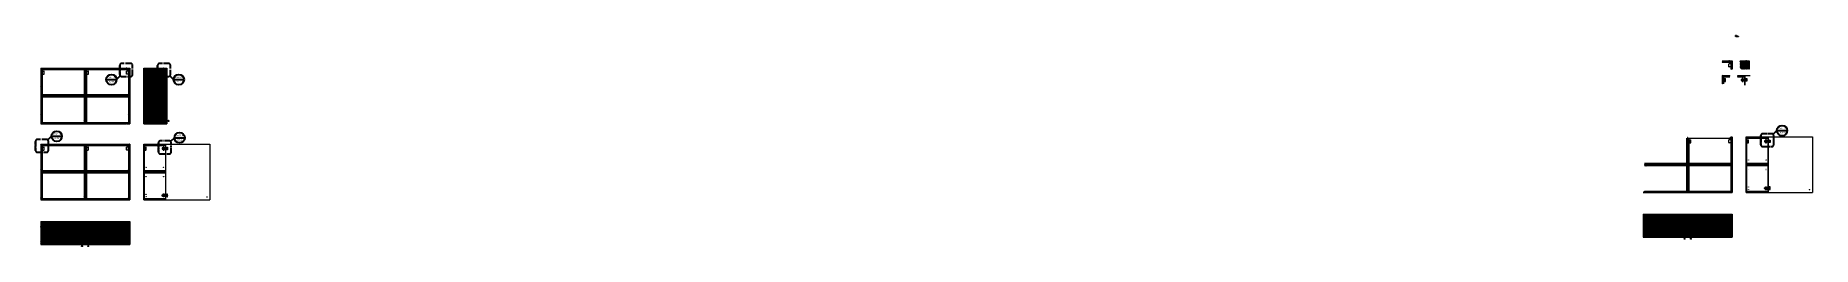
# Model space of a CAD drawing. Header units: centimetres. Extents: x -2268 to 1812, y -1681 to 1458.
# Drawn here: x -883 to 1513, y -1681 to -1398 of the extents above; entities that cross this region are included whole.
import ezdxf
from ezdxf.enums import TextEntityAlignment as Align

# ---------------------------------------------------------------- set-up
doc = ezdxf.new("R2010")
doc.units = ezdxf.units.CM
doc.linetypes.add('CENTER2', pattern=[1.125, 0.75, -0.125, 0.125, -0.125])
doc.linetypes.add('Linee Nascoste 2', pattern=[0.015, 0.01, -0.005])
doc.layers.get('0').update_dxf_attribs({"color": 5})
for name, color, linetype, lineweight in [('0_Num_Penna__5', 5, 'Continuous', 18), ('0_Num_Penna__6', 6, 'Continuous', 18), ('A-FURN_Num_Penna__252_Num_Penna__252_Num_Penna__3_Num_Penna__252_Num_Penna__252_Num_Penna__252_Num_Penna__252_Num_Penna__252_Num_Penna__252_Num_Penna__252_Num_Penna__252_Num_Penna__252_Num_Penna__252_Num_Penna__252_Num_Penna__5', 5, 'Continuous', 18), ('A-FURN_Num_Penna__252_Num_Penna__252_Num_Penna__3_Num_Penna__252_Num_Penna__252_Num_Penna__252_Num_Penna__252_Num_Penna__252_Num_Penna__252_Num_Penna__252_Num_Penna__252_Num_Penna__252_Num_Penna__252_Num_Penna__252_Num_Penna__6', 6, 'Continuous', 18), ('A-FURN_Num_Penna__252_Num_Penna__252_Num_Penna__3_Num_Penna__252_Num_Penna__252_Num_Penna__252_Num_Penna__252_Num_Penna__252_Num_Penna__252_Num_Penna__252_Num_Penna__252_Num_Penna__252_Num_Penna__252_Num_Penna__6_Num_Penna__6', 6, 'Continuous', 18), ('A-SECT A-MCUT', 7, 'Continuous', 35), ('A-SECT-PATT_Num_Penna__6_Num_Penna__6_Num_Penna__6_Num_Penna__6_Num_Penna__6_Num_Penna__6_Num_Penna__6_Num_Penna__6_Num_Penna__6_Num_Penna__6_Num_Penna__6_Num_Penna__6_Num_Penna__6_Num_Penna__6', 6, 'Continuous', 18), ('INFO_Num_Penna__2_Num_Penna__2_Num_Penna__2_Num_Penna__2_Num_Penna__5', 5, 'Continuous', 18), ('PDF _Geometria_Num_Penna__5', 5, 'Continuous', 18), ('PDF10_Solid Fills_Num_Penna__5_Num_Penna__5_Num_Penna__5_Num_Penna__5_Num_Penna__5_Num_Penna__5_Num_Penna__5_Num_Penna__5', 5, 'Continuous', 18), ('PDF10_Solid Fills_Num_Penna__5_Num_Penna__5_Num_Penna__5_Num_Penna__5_Num_Penna__5_Num_Penna__5_Num_Penna__5_Num_Penna__6', 6, 'Continuous', 18), ('PDF16_Geometry_Num_Penna__5_Num_Penna__5_Num_Penna__5_Num_Penna__5_Num_Penna__5_Num_Penna__5_Num_Penna__5_Num_Penna__5_Num_Penna__5_Num_Penna__5_Num_Penna__5_Num_Penna__5_Num_Penna__5_Num_Penna__5', 5, 'Continuous', 18), ('PDF16_Geometry_Num_Penna__6_Num_Penna__6_Num_Penna__6_Num_Penna__6_Num_Penna__6_Num_Penna__6_Num_Penna__6_Num_Penna__6_Num_Penna__6_Num_Penna__6_Num_Penna__6_Num_Penna__6_Num_Penna__6_Num_Penna__5', 5, 'Continuous', 18), ('PDF16_Geometry_Num_Penna__6_Num_Penna__6_Num_Penna__6_Num_Penna__6_Num_Penna__6_Num_Penna__6_Num_Penna__6_Num_Penna__6_Num_Penna__6_Num_Penna__6_Num_Penna__6_Num_Penna__6_Num_Penna__6_Num_Penna__6', 6, 'Continuous', 18), ('PDF22_Geometry_Num_Penna__1_Num_Penna__255_Num_Penna__3_Num_Penna__3_Num_Penna__5', 5, 'Continuous', 18), ('PDF22_Geometry_Num_Penna__1_Num_Penna__255_Num_Penna__3_Num_Penna__3_Num_Penna__6', 6, 'Continuous', 18), ('PDF22_Geometry_Num_Penna__1_Num_Penna__255_Num_Penna__5_Num_Penna__5_Num_Penna__5', 5, 'Continuous', 18), ('PDF22_Geometry_Num_Penna__1_Num_Penna__255_Num_Penna__5_Num_Penna__5_Num_Penna__6', 6, 'Continuous', 18), ('PDF2_Geometry_Num_Penna__7_Num_Penna__7_Num_Penna__7_Num_Penna__7_Num_Penna__7_Num_Penna__7_Num_Penna__7_Num_Penna__5', 5, 'Continuous', 18), ('PDF2_Geometry_Num_Penna__7_Num_Penna__7_Num_Penna__7_Num_Penna__7_Num_Penna__7_Num_Penna__7_Num_Penna__7_Num_Penna__6', 6, 'Continuous', 18), ('PDF_Geometry_Num_Penna__7_Num_Penna__7_Num_Penna__3_Num_Penna__6_Num_Penna__6_Num_Penna__6_Num_Penna__6_Num_Penna__6_Num_Penna__6_Num_Penna__6_Num_Penna__6_Num_Penna__6_Num_Penna__6_Num_Penna__6', 6, 'Continuous', 18), ('VITE_Num_Penna__5', 5, 'Continuous', 18), ('VITE_Num_Penna__6', 6, 'Continuous', 18), ('viti_Num_Penna__5', 5, 'Continuous', 18), ('viti_Num_Penna__6', 6, 'Continuous', 18)]:
    doc.layers.add(name, color=color, linetype=linetype, lineweight=lineweight)
doc.styles.add('ARIAL', font='Arial.ttf')
pattern_1 = [(135, (2160.72915, 9.7282), (-0.3, -0.3), [])]
pattern_2 = [(45, (2160.72915, 9.7282), (-0.4, 0.4), [])]
pattern_3 = [(135, (2267.1687, 92.25136), (-0.3, -0.3), [])]

msp = doc.modelspace()

# ---------------------------------------------------------------- hatches: boundary and pattern name
at = {"layer": '0_Num_Penna__5', "ltscale": 0.5}
h = msp.add_hatch(dxfattribs=at)
h.set_pattern_fill('JIS_WOOD', color=254, scale=0.6, angle=90)
h.paths.add_polyline_path([(1402.7522, -1431.6759), (1400.7522, -1431.6759), (1400.7522, -1432.3473), (1402.7522, -1432.3473)], flags=17)
h.paths.add_polyline_path([(1390.9918, -1431.6759), (1390.9918, -1433.4759), (1402.7522, -1433.4759), (1402.7522, -1432.8044), (1400.7522, -1432.8044), (1400.7522, -1432.8332), (1399.7522, -1432.8332), (1399.7522, -1431.6759)])
h = msp.add_hatch(dxfattribs=at)
h.set_pattern_fill('JIS_WOOD', color=254, scale=0.6, angle=90)
h.paths.add_polyline_path([(1402.7522, -1442.6877), (1404.5522, -1442.6877), (1404.5522, -1431.6759), (1402.7522, -1431.6759), (1402.7522, -1432.3793), (1403.5826, -1432.3793), (1403.6145, -1432.4526), (1403.6384, -1432.4914), (1403.6384, -1432.6603), (1403.6145, -1432.6993), (1403.5976, -1432.7063), (1403.5826, -1432.7061), (1403.5826, -1432.7725), (1402.7522, -1432.7724)])
h = msp.add_hatch(dxfattribs=at)
h.set_pattern_fill('JIS_WOOD', color=254, scale=0.8)
h.set_pattern_definition([(45, (-26.9545, 0), (-0.4, 0.4), [])])
h.paths.add_polyline_path([(1423.0477, -1431.7958), (1422.9536, -1431.7958), (1422.9536, -1431.6759), (1415.1625, -1431.6759), (1415.1625, -1433.4759), (1420.1049, -1433.4759), (1420.1049, -1432.4759), (1420.2049, -1432.3759), (1420.5049, -1432.3759), (1420.6049, -1432.4759), (1420.6049, -1433.4759), (1423.0723, -1433.4759, -0.335152898), (1423.0569, -1433.433), (1423.1232, -1433.4535), (1423.1232, -1433.3463), (1423.0596, -1433.3266, -0.198715819), (1423.0569, -1433.2977), (1423.1232, -1433.3183), (1423.1232, -1433.211), (1423.0596, -1433.1913, -0.19928088), (1423.0569, -1433.1624), (1423.1232, -1433.183), (1423.1232, -1433.0757), (1423.0596, -1433.056, -0.198330765), (1423.0569, -1433.0271), (1423.1232, -1433.0477), (1423.1232, -1432.9404), (1423.0596, -1432.9207, -0.199627623), (1423.0569, -1432.8918), (1423.1232, -1432.9124), (1423.1232, -1432.8051), (1423.0596, -1432.7854, -0.198715819), (1423.0569, -1432.7566), (1423.1232, -1432.7771), (1423.1232, -1432.7195), (1423.1014, -1432.6631), (1423.0596, -1432.6501, -0.195852154), (1423.0571, -1432.6213), (1423.089, -1432.6312), (1423.045, -1432.5175), (1423.0477, -1432.5175)])
h.paths.add_polyline_path([(1425.7549, -1431.6759), (1423.5536, -1431.6759), (1423.5536, -1431.7959), (1423.4595, -1431.7959), (1423.4595, -1432.5175), (1423.4595, -1432.5175, -0.092824775), (1423.4569, -1432.5311), (1423.3839, -1432.7195), (1423.3839, -1432.7225), (1423.4503, -1432.743, -0.198900901), (1423.4318, -1432.7653), (1423.3839, -1432.7505), (1423.3839, -1432.8578), (1423.4503, -1432.8783, -0.199006693), (1423.4318, -1432.9006), (1423.3839, -1432.8858), (1423.3839, -1432.9931), (1423.4503, -1433.0136, -0.198887521), (1423.4318, -1433.0359), (1423.3839, -1433.021), (1423.3839, -1433.1284), (1423.4503, -1433.1489, -0.198943379), (1423.4318, -1433.1712), (1423.3839, -1433.1563), (1423.3839, -1433.2637), (1423.4503, -1433.2842, -0.198885931), (1423.4318, -1433.3064), (1423.3839, -1433.2916), (1423.3839, -1433.399), (1423.4503, -1433.4195, -0.199006693), (1423.4318, -1433.4417), (1423.3839, -1433.4269), (1423.3839, -1433.4759), (1425.7549, -1433.4759)])
h = msp.add_hatch(dxfattribs=at)
h.set_pattern_fill('JIS_WOOD', color=254, scale=0.8, angle=90)
h.set_pattern_definition([(135, (-26.9545, 0), (-0.4, -0.4), [])])
h.paths.add_polyline_path([(1425.7549, -1433.4759), (1423.3839, -1433.4759), (1423.3839, -1433.5342), (1423.4503, -1433.5548, -0.198887521), (1423.4318, -1433.577), (1423.3839, -1433.5622), (1423.3839, -1433.6695), (1423.4503, -1433.6901, -0.198943379), (1423.4318, -1433.7123), (1423.3839, -1433.6975), (1423.3839, -1433.8048), (1423.4503, -1433.8254, -0.198885931), (1423.4318, -1433.8476), (1423.3839, -1433.8328), (1423.3839, -1433.9401), (1423.4503, -1433.9607, -0.199006693), (1423.4318, -1433.9829), (1423.3839, -1433.9681), (1423.3839, -1434.0754), (1423.4503, -1434.0959, -0.198887521), (1423.4318, -1434.1182), (1423.3839, -1434.1034), (1423.3839, -1434.2107), (1423.4503, -1434.2312, -0.198943379), (1423.4318, -1434.2535), (1423.3839, -1434.2387), (1423.3839, -1434.346), (1423.4503, -1434.3665, -0.198885931), (1423.4318, -1434.3888), (1423.3839, -1434.374), (1423.3839, -1434.4813), (1423.4503, -1434.5018, -0.199006693), (1423.4318, -1434.5241), (1423.3839, -1434.5093), (1423.3839, -1434.6166), (1423.4503, -1434.6371, -0.198887521), (1423.4318, -1434.6594), (1423.3839, -1434.6445), (1423.3839, -1434.7519), (1423.4503, -1434.7724, -0.198943379), (1423.4318, -1434.7947), (1423.3839, -1434.7798), (1423.3839, -1434.8872), (1423.4503, -1434.9077, -0.198885931), (1423.4318, -1434.9299), (1423.3839, -1434.9151), (1423.3839, -1435.0225), (1423.4503, -1435.043, -0.199006693), (1423.4318, -1435.0652), (1423.3839, -1435.0504), (1423.3839, -1435.1577), (1423.4503, -1435.1783, -0.198887521), (1423.4318, -1435.2005), (1423.3839, -1435.1857), (1423.3839, -1435.293), (1423.4503, -1435.3136, -0.198943379), (1423.4318, -1435.3358), (1423.3839, -1435.321), (1423.3839, -1435.4283), (1423.4503, -1435.4489, -0.198885931), (1423.4318, -1435.4711), (1423.3839, -1435.4563), (1423.3839, -1435.5636), (1423.4503, -1435.5842, -0.199006693), (1423.4318, -1435.6064), (1423.3839, -1435.5916), (1423.3839, -1435.6305, -0.142990698), (1423.3385, -1435.6621, -0.163943753), (1423.1685, -1435.662, -0.141597408), (1423.1232, -1435.6305), (1423.1232, -1435.511), (1423.0596, -1435.4913, -0.198715819), (1423.0569, -1435.4624), (1423.1232, -1435.4829), (1423.1232, -1435.3757), (1423.0596, -1435.356, -0.19928088), (1423.0569, -1435.3271), (1423.1232, -1435.3476), (1423.1232, -1435.2404), (1423.0596, -1435.2207, -0.198330765), (1423.0569, -1435.1918), (1423.1232, -1435.2123), (1423.1232, -1435.1051), (1423.0596, -1435.0854, -0.199627623), (1423.0569, -1435.0565), (1423.1232, -1435.077), (1423.1232, -1434.9698), (1423.0596, -1434.9501, -0.198715819), (1423.0569, -1434.9212), (1423.1232, -1434.9418), (1423.1232, -1434.8345), (1423.0596, -1434.8148, -0.19928088), (1423.0569, -1434.7859), (1423.1232, -1434.8065), (1423.1232, -1434.6992), (1423.0596, -1434.6795, -0.198330765), (1423.0569, -1434.6506), (1423.1232, -1434.6712), (1423.1232, -1434.5639), (1423.0596, -1434.5442, -0.199627623), (1423.0569, -1434.5153), (1423.1232, -1434.5359), (1423.1232, -1434.4286), (1423.0596, -1434.4089, -0.198715819), (1423.0569, -1434.3801), (1423.1232, -1434.4006), (1423.1232, -1434.2933), (1423.0596, -1434.2736, -0.19928088), (1423.0569, -1434.2448), (1423.1232, -1434.2653), (1423.1232, -1434.158), (1423.0596, -1434.1383, -0.198330765), (1423.0569, -1434.1095), (1423.1232, -1434.13), (1423.1232, -1434.0227), (1423.0596, -1434.0031, -0.199627623), (1423.0569, -1433.9742), (1423.1232, -1433.9947), (1423.1232, -1433.8875), (1423.0596, -1433.8678, -0.198715819), (1423.0569, -1433.8389), (1423.1232, -1433.8594), (1423.1232, -1433.7522), (1423.0596, -1433.7325, -0.19928088), (1423.0569, -1433.7036), (1423.1232, -1433.7241), (1423.1232, -1433.6169), (1423.0596, -1433.5972, -0.198330765), (1423.0569, -1433.5683), (1423.1232, -1433.5888), (1423.1232, -1433.4816), (1423.1047, -1433.4759), (1420.6049, -1433.4759), (1420.6049, -1434.4759), (1420.5049, -1434.5759), (1420.2049, -1434.5759), (1420.1049, -1434.4759), (1420.1049, -1433.4759), (1415.1625, -1433.4759), (1415.1625, -1440.1036, 0.414213562), (1417.7676, -1442.7087), (1425.7549, -1442.7087)])
h = msp.add_hatch(dxfattribs=at)
h.set_pattern_fill('JIS_WOOD', color=254, scale=0.8)
h.set_pattern_definition([(45, (2133.77467, 9.7282), (-0.4, 0.4), [])])
h.paths.add_polyline_path([(1425.7549, -1442.7087), (1427.5549, -1442.7087), (1427.5549, -1431.6759), (1425.7549, -1431.6759)])
h = msp.add_hatch(dxfattribs=at)
h.set_pattern_fill('JIS_WOOD', color=254, scale=0.6, angle=90)
h.paths.add_polyline_path([(-874.377, -1441.4041), (-876.177, -1441.4041), (-876.177, -1516.4041), (-874.377, -1516.4041), (-874.377, -1515.7007), (-875.2074, -1515.7007), (-875.2074, -1515.6343), (-875.2224, -1515.6343), (-875.277, -1515.6273), (-875.277, -1515.3736), (-875.2224, -1515.3736), (-875.2074, -1515.3736), (-875.2074, -1515.3075), (-874.3776, -1515.3075), (-874.377, -1479.1041), (-875.077, -1479.1041), (-875.1436, -1479.0641), (-875.1436, -1478.7441), (-875.077, -1478.7041), (-874.377, -1478.7041), (-874.377, -1442.5007), (-875.2074, -1442.5007), (-875.2074, -1442.4345), (-875.2224, -1442.4345), (-875.2768, -1442.4345), (-875.277, -1442.3041), (-875.277, -1442.1763), (-875.2282, -1442.1746, -0.061928914), (-875.2224, -1442.1738), (-875.2074, -1442.1738), (-875.2074, -1442.1075), (-874.377, -1442.1075)])
h = msp.add_hatch(dxfattribs=at)
h.set_pattern_fill('JIS_WOOD', color=254, scale=0.6, angle=90)
h.paths.add_polyline_path([(-816.3826, -1441.524), (-816.4769, -1441.524), (-816.477, -1441.4041), (-871.377, -1441.4041), (-871.377, -1442.5614), (-872.377, -1442.5614), (-872.377, -1442.5326), (-874.377, -1442.5326), (-874.377, -1443.2041), (-816.3829, -1443.2041)])
h = msp.add_hatch(dxfattribs=at)
h.set_pattern_fill('JIS_WOOD', color=254, scale=0.6, angle=90)
h.paths.add_polyline_path([(-872.377, -1441.4041), (-874.377, -1441.4041), (-874.377, -1442.0755), (-872.377, -1442.0755)])
h = msp.add_hatch(dxfattribs=at)
h.set_pattern_fill('JIS_WOOD', color=254, scale=0.6, angle=90)
h.paths.add_polyline_path([(-816.3829, -1443.2041), (-817.677, -1443.2041), (-817.677, -1478.7041), (-816.977, -1478.7041), (-816.9103, -1478.7441), (-816.9103, -1479.0641), (-816.977, -1479.1041), (-817.677, -1479.1041), (-817.677, -1514.6041), (-816.3829, -1514.6041), (-816.3829, -1512.4754), (-816.3074, -1512.4754), (-816.3074, -1512.4586), (-816.3004, -1512.4418), (-816.2617, -1512.4178), (-816.0928, -1512.4178), (-816.0538, -1512.4418), (-816.0468, -1512.4586), (-816.0468, -1512.4754), (-815.9713, -1512.4754), (-815.9713, -1514.6041), (-814.677, -1514.6041), (-814.677, -1479.1041), (-815.377, -1479.1041), (-815.4436, -1479.0641), (-815.4436, -1478.7441), (-815.377, -1478.7041), (-814.677, -1478.7041), (-814.677, -1443.2041), (-815.9713, -1443.2041), (-815.971, -1445.3328), (-816.0922, -1445.3903), (-816.2611, -1445.3903), (-816.3829, -1445.3328)])
h = msp.add_hatch(dxfattribs=at)
h.set_pattern_fill('JIS_WOOD', color=254, scale=0.6, angle=90)
h.paths.add_polyline_path([(-760.977, -1441.4041), (-815.877, -1441.4041), (-815.877, -1441.524), (-815.971, -1441.524), (-815.971, -1443.2041), (-757.977, -1443.2041), (-757.977, -1442.5326), (-759.977, -1442.5326), (-759.977, -1442.5614), (-760.977, -1442.5614)])
h.paths.add_polyline_path([(-757.977, -1441.4041), (-759.977, -1441.4041), (-759.977, -1442.0755), (-757.977, -1442.0755)], flags=17)
h = msp.add_hatch(dxfattribs=at)
h.set_pattern_fill('JIS_WOOD', color=254, scale=0.6, angle=90)
h.paths.add_polyline_path([(-756.177, -1441.4041), (-757.977, -1441.4041), (-757.977, -1442.1075), (-757.1465, -1442.1075), (-757.1147, -1442.1808), (-757.0907, -1442.2196), (-757.0907, -1442.3886), (-757.1147, -1442.4275), (-757.1315, -1442.4345), (-757.1465, -1442.4343), (-757.1465, -1442.5007), (-757.977, -1442.5007), (-757.977, -1478.7041), (-757.277, -1478.7041), (-757.2103, -1478.7441), (-757.2103, -1479.0641), (-757.277, -1479.1041), (-757.977, -1479.1041), (-757.977, -1515.3075), (-757.1465, -1515.3075), (-757.077, -1515.4196), (-757.077, -1515.5886), (-757.1465, -1515.7007), (-757.977, -1515.7007), (-757.977, -1516.4041), (-756.177, -1516.4041)])
h = msp.add_hatch(dxfattribs=at)
h.set_pattern_fill('JIS_WOOD', color=254, scale=0.8)
h.paths.add_polyline_path([(-710.7256, -1441.524), (-710.8196, -1441.524), (-710.8196, -1441.4041), (-733.9698, -1441.4041), (-733.9698, -1441.524), (-734.0639, -1441.524), (-734.0639, -1443.2041), (-731.6197, -1443.2041), (-731.6197, -1442.2041), (-731.5197, -1442.1041), (-731.2197, -1442.1041), (-731.1197, -1442.2041), (-731.1197, -1443.2041), (-713.6697, -1443.2041), (-713.6697, -1442.2041), (-713.5697, -1442.1041), (-713.2697, -1442.1041), (-713.1697, -1442.2041), (-713.1697, -1443.2041), (-710.7256, -1443.2041)])
h.paths.add_polyline_path([(-708.0197, -1441.4041), (-710.2196, -1441.4041), (-710.2196, -1441.524), (-710.314, -1441.524), (-710.314, -1443.2041), (-708.0197, -1443.2041)])
h.paths.add_polyline_path([(-734.4755, -1441.524), (-734.5698, -1441.524), (-734.5698, -1441.4041), (-737.2197, -1441.4041), (-737.2197, -1441.8541), (-736.7697, -1441.8541), (-736.7697, -1443.2041), (-734.4755, -1443.2041)])
h = msp.add_hatch(dxfattribs=at)
h.set_pattern_fill('JIS_WOOD', color=254, scale=0.8)
h.paths.add_polyline_path([(-736.7697, -1441.8541), (-737.2197, -1441.8541), (-737.2197, -1515.9541), (-736.7697, -1515.9541)])
h = msp.add_hatch(dxfattribs=at)
h.set_pattern_fill('JIS_WOOD', color=254, scale=0.8)
h.paths.add_polyline_path([(-708.0197, -1443.2041), (-710.314, -1443.2041), (-710.314, -1445.4041), (-710.7256, -1445.4041), (-710.7256, -1443.2041), (-713.1697, -1443.2041), (-713.1697, -1444.2041), (-713.2697, -1444.3041), (-713.5697, -1444.3041), (-713.6697, -1444.2041), (-713.6697, -1443.2041), (-731.1197, -1443.2041), (-731.1197, -1444.2041), (-731.2197, -1444.3041), (-731.5197, -1444.3041), (-731.6197, -1444.2041), (-731.6197, -1443.2041), (-734.0639, -1443.2041), (-734.0639, -1445.4041), (-734.4755, -1445.4041), (-734.4755, -1443.2041), (-736.7697, -1443.2041), (-736.7697, -1477.4041), (-708.0197, -1477.4041)])
h = msp.add_hatch(dxfattribs=at)
h.set_pattern_fill('JIS_WOOD', color=254, scale=0.8)
h.paths.add_polyline_path([(-708.0197, -1441.4041), (-708.0197, -1516.4041), (-706.2197, -1516.4041), (-706.2197, -1441.4041)])
h = msp.add_hatch(dxfattribs=at)
h.set_pattern_fill('JIS_WOOD', color=254, scale=0.6, angle=90)
h.set_pattern_definition(pattern_3)
h.paths.add_polyline_path([(1390.9918, -1462.2522), (1392.7918, -1462.2522), (1392.7918, -1452.3341), (1391.7918, -1452.3341), (1391.6918, -1452.2341), (1391.6918, -1451.9341), (1391.7918, -1451.8341), (1392.7918, -1451.8341), (1392.7918, -1451.1841), (1390.9918, -1451.1841)])
h = msp.add_hatch(dxfattribs=at)
h.set_pattern_fill('JIS_WOOD', color=254, scale=0.6, angle=90)
h.set_pattern_definition(pattern_3)
h.paths.add_polyline_path([(1401.3081, -1452.9841), (1401.3081, -1451.1841), (1392.7918, -1451.1841), (1392.7918, -1451.8341), (1393.7918, -1451.8341), (1393.8918, -1451.9341), (1393.8918, -1452.2341), (1393.7918, -1452.3341), (1392.7918, -1452.3341), (1392.7918, -1452.9841)])
h = msp.add_hatch(dxfattribs=at)
h.set_pattern_fill('JIS_WOOD', color=254, scale=0.8)
h.set_pattern_definition([(45, (-65.03284, 10.99776), (-0.4, 0.4), [])])
h.paths.add_polyline_path([(1411.5095, -1451.1841), (1411.5095, -1452.9841), (1421.1392, -1452.9841), (1421.1392, -1451.1841)])
h.paths.add_polyline_path([(1415.9892, -1452.0841, -1), (1415.4892, -1452.0841, -1)], flags=16)
h.paths.add_polyline_path([(1418.8392, -1452.0841, -1), (1418.4392, -1452.0841, -1)], flags=16)
h = msp.add_hatch(dxfattribs=at)
h.set_pattern_fill('JIS_WOOD', color=254, scale=0.6, angle=90)
h.paths.add_polyline_path([(-817.677, -1479.1441), (-817.7436, -1479.1441), (-817.7436, -1479.1041), (-818.4436, -1479.1041), (-818.5103, -1479.0641), (-818.5103, -1478.7441), (-818.4436, -1478.7041), (-817.7436, -1478.7041), (-817.7436, -1478.6641), (-817.677, -1478.6641), (-817.677, -1477.4041), (-874.377, -1477.4041), (-874.377, -1478.6641), (-874.3103, -1478.6641), (-874.3103, -1478.7041), (-873.6103, -1478.7041), (-873.5436, -1478.7441), (-873.5436, -1479.0641), (-873.6103, -1479.1041), (-874.3103, -1479.1041), (-874.3103, -1479.1441), (-874.377, -1479.1441), (-874.377, -1480.4041), (-817.677, -1480.4041)])
h = msp.add_hatch(dxfattribs=at)
h.set_pattern_fill('JIS_WOOD', color=254, scale=0.6, angle=90)
h.paths.add_polyline_path([(-757.977, -1479.1441), (-758.0436, -1479.1441), (-758.0436, -1479.1041), (-758.7436, -1479.1041), (-758.8103, -1479.0641), (-758.8103, -1478.7441), (-758.7436, -1478.7041), (-758.0436, -1478.7041), (-758.0436, -1478.6641), (-757.977, -1478.6641), (-757.977, -1477.4041), (-814.677, -1477.4041), (-814.677, -1478.6641), (-814.6103, -1478.6641), (-814.6103, -1478.7041), (-813.9103, -1478.7041), (-813.8436, -1478.7441), (-813.8436, -1479.0641), (-813.9103, -1479.1041), (-814.6103, -1479.1041), (-814.6103, -1479.1441), (-814.677, -1479.1441), (-814.677, -1480.4041), (-757.977, -1480.4041)])
h = msp.add_hatch(dxfattribs=at)
h.set_pattern_fill('JIS_WOOD', color=254, scale=0.8)
h.paths.add_polyline_path([(-708.0197, -1477.4041), (-736.7697, -1477.4041), (-736.7697, -1480.4041), (-708.0197, -1480.4041)])
h.paths.add_polyline_path([(-734.1197, -1478.9041, -1), (-734.4197, -1478.9041, -1)], flags=16)
h.paths.add_polyline_path([(-710.6697, -1478.9041, -1), (-710.3697, -1478.9041, -1)], flags=16)
h = msp.add_hatch(dxfattribs=at)
h.set_pattern_fill('JIS_WOOD', color=254, scale=0.8)
h.paths.add_polyline_path([(-708.0197, -1480.4041), (-736.7697, -1480.4041), (-736.7697, -1514.6041), (-734.4755, -1514.6041), (-734.4755, -1512.4754), (-734.4, -1512.4492), (-734.4, -1512.4754), (-734.1394, -1512.4754), (-734.0639, -1512.4754), (-734.0639, -1514.6041), (-731.6197, -1514.6041), (-731.6197, -1513.6041), (-731.5197, -1513.5041), (-731.2197, -1513.5041), (-731.1197, -1513.6041), (-731.1197, -1514.6041), (-713.6697, -1514.6041), (-713.6697, -1513.6041), (-713.5697, -1513.5041), (-713.2697, -1513.5041), (-713.1697, -1513.6041), (-713.1697, -1514.6041), (-710.7256, -1514.6041), (-710.7256, -1512.4754), (-710.6501, -1512.4492), (-710.6501, -1512.4754), (-710.3895, -1512.4754), (-710.314, -1512.4754), (-710.314, -1514.6041), (-708.0197, -1514.6041)])
h = msp.add_hatch(dxfattribs=at)
h.set_pattern_fill('JIS_WOOD', color=254, scale=0.6, angle=90)
h.paths.add_polyline_path([(-816.3829, -1514.6041), (-874.377, -1514.6041), (-874.377, -1515.2755), (-872.377, -1515.2755), (-872.377, -1515.2467), (-871.377, -1515.2467), (-871.377, -1516.4041), (-816.477, -1516.4041), (-816.477, -1516.2841), (-816.3829, -1516.2841)])
h = msp.add_hatch(dxfattribs=at)
h.set_pattern_fill('JIS_WOOD', color=254, scale=0.6, angle=90)
h.paths.add_polyline_path([(-872.377, -1515.7326), (-874.377, -1515.7326), (-874.377, -1516.4041), (-872.377, -1516.4041)])
h = msp.add_hatch(dxfattribs=at)
h.set_pattern_fill('JIS_WOOD', color=254, scale=0.6, angle=90)
h.paths.add_polyline_path([(-760.977, -1515.2467), (-759.977, -1515.2467), (-759.977, -1515.2755), (-757.977, -1515.2755), (-757.977, -1514.6041), (-815.9713, -1514.6041), (-815.9713, -1516.2841), (-815.877, -1516.2841), (-815.877, -1516.4041), (-760.977, -1516.4041)])
h.paths.add_polyline_path([(-757.977, -1515.7326), (-759.977, -1515.7326), (-759.977, -1516.4041), (-757.977, -1516.4041)], flags=17)
h = msp.add_hatch(dxfattribs=at)
h.set_pattern_fill('JIS_WOOD', color=254, scale=0.8)
h.paths.add_polyline_path([(-734.4755, -1514.6041), (-736.7697, -1514.6041), (-736.7697, -1515.9541), (-737.2197, -1515.9541), (-737.2197, -1516.4041), (-734.5698, -1516.4041), (-734.5698, -1516.2841), (-734.4755, -1516.2841)])
h = msp.add_hatch(dxfattribs=at)
h.set_pattern_fill('JIS_WOOD', color=254, scale=0.8)
h.paths.add_polyline_path([(-710.7256, -1514.6041), (-713.1697, -1514.6041), (-713.1697, -1515.6041), (-713.2697, -1515.7041), (-713.5697, -1515.7041), (-713.6697, -1515.6041), (-713.6697, -1514.6041), (-731.1197, -1514.6041), (-731.1197, -1515.6041), (-731.2197, -1515.7041), (-731.5197, -1515.7041), (-731.6197, -1515.6041), (-731.6197, -1514.6041), (-734.0639, -1514.6041), (-734.0639, -1516.2841), (-733.9698, -1516.2841), (-733.9698, -1516.4041), (-710.8196, -1516.4041), (-710.8196, -1516.2841), (-710.7256, -1516.2841)])
h = msp.add_hatch(dxfattribs=at)
h.set_pattern_fill('JIS_WOOD', color=254, scale=0.8)
h.paths.add_polyline_path([(-708.0197, -1514.6041), (-710.314, -1514.6041), (-710.314, -1516.2841), (-710.2196, -1516.2841), (-710.2196, -1516.4041), (-708.0197, -1516.4041)])
h = msp.add_hatch(dxfattribs=at)
h.set_pattern_fill('JIS_WOOD', color=254, scale=0.6, angle=90)
h.paths.add_polyline_path([(-874.377, -1544.5855), (-875.377, -1544.5855), (-875.477, -1544.4855), (-875.477, -1544.1855), (-875.377, -1544.0855), (-874.377, -1544.0855), (-874.377, -1543.4355), (-876.177, -1543.4355), (-876.177, -1618.4355), (-874.377, -1618.4355), (-874.377, -1617.7855), (-875.377, -1617.7855), (-875.477, -1617.6855), (-875.477, -1617.3855), (-875.377, -1617.2855), (-874.377, -1617.2855)])
h = msp.add_hatch(dxfattribs=at)
h.set_pattern_fill('JIS_WOOD', color=254, scale=0.6, angle=90)
h.paths.add_polyline_path([(-816.327, -1544.1355), (-816.027, -1544.1355), (-815.927, -1544.2355), (-815.927, -1545.2355), (-757.977, -1545.2355), (-757.977, -1544.5855), (-758.977, -1544.5855), (-759.077, -1544.4855), (-759.077, -1544.1855), (-758.977, -1544.0855), (-757.977, -1544.0855), (-757.977, -1543.4355), (-874.377, -1543.4355), (-874.377, -1544.0855), (-873.377, -1544.0855), (-873.277, -1544.1855), (-873.277, -1544.4855), (-873.377, -1544.5855), (-874.377, -1544.5855), (-874.377, -1545.2355), (-816.427, -1545.2355), (-816.427, -1544.2355)])
at = {"layer": '0_Num_Penna__5'}
h = msp.add_hatch(dxfattribs=at)
h.set_pattern_fill('JIS_WOOD', color=254, scale=0.6, angle=90)
h.paths.add_polyline_path([(-814.677, -1545.2355), (-815.927, -1545.2355), (-815.927, -1546.2355), (-816.027, -1546.3355), (-816.327, -1546.3355), (-816.427, -1546.2355), (-816.427, -1545.2355), (-817.677, -1545.2355), (-817.677, -1616.6355), (-816.427, -1616.6355), (-816.427, -1615.6355), (-816.327, -1615.5355), (-816.027, -1615.5355), (-815.927, -1615.6355), (-815.927, -1616.6355), (-814.677, -1616.6355)])
at = {"layer": '0_Num_Penna__5', "ltscale": 0.5}
h = msp.add_hatch(dxfattribs=at)
h.set_pattern_fill('JIS_WOOD', color=254, scale=0.6, angle=90)
h.paths.add_polyline_path([(-756.177, -1543.4355), (-757.977, -1543.4355), (-757.977, -1544.0855), (-756.977, -1544.0855), (-756.877, -1544.1855), (-756.877, -1544.4855), (-756.977, -1544.5855), (-757.977, -1544.5855), (-757.977, -1616.6355), (-757.977, -1617.2855), (-756.977, -1617.2855), (-756.877, -1617.3855), (-756.877, -1617.6855), (-756.977, -1617.7855), (-757.977, -1617.7855), (-757.977, -1618.4355), (-756.177, -1618.4355)])
h = msp.add_hatch(dxfattribs=at)
h.set_pattern_fill('JIS_WOOD', color=254, scale=0.8)
h.paths.add_polyline_path([(-708.0197, -1543.4355), (-737.2197, -1543.4355), (-737.2197, -1543.8855), (-736.7697, -1543.8855), (-736.7697, -1545.2355), (-708.0197, -1545.2355)])
h.paths.add_polyline_path([(-731.6197, -1544.3355, -1), (-731.1197, -1544.3355, -1)], flags=16)
h.paths.add_polyline_path([(-734.4697, -1544.3355, -1), (-734.0697, -1544.3355, -1)], flags=16)
h.paths.add_polyline_path([(-713.1697, -1544.3355, -1), (-713.6697, -1544.3355, -1)], flags=16)
h.paths.add_polyline_path([(-710.3197, -1544.3355, -1), (-710.7197, -1544.3355, -1)], flags=16)
h.paths.add_polyline_path([(-708.0197, -1616.6355), (-736.7697, -1616.6355), (-736.7697, -1617.9855), (-737.2197, -1617.9855), (-737.2197, -1618.4355), (-708.0197, -1618.4355)])
h.paths.add_polyline_path([(-736.7697, -1543.8855), (-737.2197, -1543.8855), (-737.2197, -1617.9855), (-736.7697, -1617.9855), (-736.7697, -1616.6355)])
at = {"layer": '0_Num_Penna__5'}
h = msp.add_hatch(dxfattribs=at)
h.set_pattern_fill('JIS_WOOD', color=254, scale=0.6, angle=90)
h.set_pattern_definition(pattern_1)
h.paths.add_polyline_path([(1346.0522, -1535.5072), (1344.8022, -1535.5072), (1344.8022, -1536.5072), (1344.7022, -1536.6072), (1344.4022, -1536.6072), (1344.3022, -1536.5072), (1344.3022, -1535.5072), (1343.0522, -1535.5072), (1343.0522, -1606.9072), (1344.3022, -1606.9072), (1344.3022, -1605.9072), (1344.4022, -1605.8072), (1344.7022, -1605.8072), (1344.8022, -1605.9072), (1344.8022, -1606.9072), (1346.0522, -1606.9072)])
at = {"layer": '0_Num_Penna__5', "ltscale": 0.5}
h = msp.add_hatch(dxfattribs=at)
h.set_pattern_fill('JIS_WOOD', color=254, scale=0.6, angle=90)
h.set_pattern_definition(pattern_1)
h.paths.add_polyline_path([(1404.5522, -1533.7072), (1402.7522, -1533.7072), (1402.7522, -1534.3572), (1403.7522, -1534.3572), (1403.8522, -1534.4572), (1403.8522, -1534.7572), (1403.7522, -1534.8572), (1402.7522, -1534.8572), (1402.7522, -1606.9072), (1402.7522, -1607.5572), (1403.7522, -1607.5572), (1403.8522, -1607.6572), (1403.8522, -1607.9572), (1403.7522, -1608.0572), (1402.7522, -1608.0572), (1402.7522, -1608.7072), (1404.5522, -1608.7072)])
h = msp.add_hatch(dxfattribs=at)
h.set_pattern_fill('JIS_WOOD', color=254, scale=0.8)
h.set_pattern_definition(pattern_2)
h.paths.add_polyline_path([(1452.7094, -1533.7072), (1423.5094, -1533.7072), (1423.5094, -1534.1572), (1423.9594, -1534.1572), (1423.9594, -1535.5072), (1452.7094, -1535.5072)])
h.paths.add_polyline_path([(1429.1094, -1534.6072, -1), (1429.6094, -1534.6072, -1)], flags=16)
h.paths.add_polyline_path([(1426.2594, -1534.6072, -1), (1426.6594, -1534.6072, -1)], flags=16)
h.paths.add_polyline_path([(1447.5594, -1534.6072, -1), (1447.0594, -1534.6072, -1)], flags=16)
h.paths.add_polyline_path([(1450.4094, -1534.6072, -1), (1450.0094, -1534.6072, -1)], flags=16)
h.paths.add_polyline_path([(1452.7094, -1606.9072), (1423.9594, -1606.9072), (1423.9594, -1608.2572), (1423.5094, -1608.2572), (1423.5094, -1608.7072), (1452.7094, -1608.7072)])
h.paths.add_polyline_path([(1423.9594, -1534.1572), (1423.5094, -1534.1572), (1423.5094, -1608.2572), (1423.9594, -1608.2572), (1423.9594, -1606.9072)])
at = {"layer": '0_Num_Penna__5'}
h = msp.add_hatch(dxfattribs=at)
h.set_pattern_fill('JIS_WOOD', color=254, scale=0.6, angle=90)
h.paths.add_polyline_path([(-817.677, -1579.4355), (-874.377, -1579.4355), (-874.377, -1582.4355), (-817.677, -1582.4355)])
h = msp.add_hatch(dxfattribs=at)
h.set_pattern_fill('JIS_WOOD', color=254, scale=0.6, angle=90)
h.paths.add_polyline_path([(-757.977, -1579.4355), (-814.677, -1579.4355), (-814.677, -1582.4355), (-757.977, -1582.4355)])
h = msp.add_hatch(dxfattribs=at)
h.set_pattern_fill('JIS_WOOD', color=254, scale=0.8)
h.paths.add_polyline_path([(-708.0197, -1579.4355), (-736.7697, -1579.4355), (-736.7697, -1582.4355), (-708.0197, -1582.4355)])
h = msp.add_hatch(dxfattribs=at)
h.set_pattern_fill('JIS_WOOD', color=254, scale=0.6, angle=90)
h.set_pattern_definition(pattern_1)
h.paths.add_polyline_path([(1343.0522, -1569.7072), (1286.3522, -1569.7072), (1286.3522, -1572.7072), (1343.0522, -1572.7072)])
h = msp.add_hatch(dxfattribs=at)
h.set_pattern_fill('JIS_WOOD', color=254, scale=0.6, angle=90)
h.set_pattern_definition(pattern_1)
h.paths.add_polyline_path([(1402.7522, -1569.7072), (1346.0522, -1569.7072), (1346.0522, -1572.7072), (1402.7522, -1572.7072)])
h = msp.add_hatch(dxfattribs=at)
h.set_pattern_fill('JIS_WOOD', color=254, scale=0.8)
h.set_pattern_definition(pattern_2)
h.paths.add_polyline_path([(1452.7094, -1569.7072), (1423.9594, -1569.7072), (1423.9594, -1572.7072), (1452.7094, -1572.7072)])
at = {"layer": '0_Num_Penna__5', "ltscale": 0.5}
h = msp.add_hatch(dxfattribs=at)
h.set_pattern_fill('JIS_WOOD', color=254, scale=0.6, angle=90)
h.paths.add_polyline_path([(-816.427, -1616.6355), (-874.377, -1616.6355), (-874.377, -1617.2855), (-873.377, -1617.2855), (-873.277, -1617.3855), (-873.277, -1617.6855), (-873.377, -1617.7855), (-874.377, -1617.7855), (-874.377, -1618.4355), (-757.977, -1618.4355), (-757.977, -1617.7855), (-758.977, -1617.7855), (-759.077, -1617.6855), (-759.077, -1617.3855), (-758.977, -1617.2855), (-757.977, -1617.2855), (-757.977, -1616.6355), (-815.927, -1616.6355), (-815.927, -1617.6355), (-816.027, -1617.7355), (-816.327, -1617.7355), (-816.427, -1617.6355)])
h = msp.add_hatch(dxfattribs=at)
h.set_pattern_fill('JIS_WOOD', color=254, scale=0.6, angle=90)
h.set_pattern_definition(pattern_1)
h.paths.add_polyline_path([(1344.3022, -1606.9072), (1286.3522, -1606.9072), (1286.3522, -1607.5572), (1287.3522, -1607.5572), (1287.4522, -1607.6572), (1287.4522, -1607.9572), (1287.3522, -1608.0572), (1286.3522, -1608.0572), (1286.3522, -1608.7072), (1402.7522, -1608.7072), (1402.7522, -1608.0572), (1401.7522, -1608.0572), (1401.6522, -1607.9572), (1401.6522, -1607.6572), (1401.7522, -1607.5572), (1402.7522, -1607.5572), (1402.7522, -1606.9072), (1344.8022, -1606.9072), (1344.8022, -1607.9072), (1344.7022, -1608.0072), (1344.4022, -1608.0072), (1344.3022, -1607.9072)])
h = msp.add_hatch(dxfattribs=at)
h.set_pattern_fill('JIS_WOOD', color=254, scale=0.8)
h.paths.add_polyline_path([(-759.0769, -1652.702), (-758.9769, -1652.602), (-757.977, -1652.602), (-757.977, -1650.1771), (-760.0323, -1650.1771, -0.786903469), (-760.977, -1649.9486, -0.786900439), (-760.0323, -1649.72), (-757.977, -1649.72), (-757.977, -1647.8986), (-814.677, -1647.8986), (-814.677, -1676.6486), (-757.977, -1676.6486), (-757.977, -1676.1771), (-760.0323, -1676.1771, -0.786900439), (-760.977, -1675.9486, -0.786903469), (-760.0323, -1675.72), (-757.977, -1675.72), (-757.977, -1673.2952), (-758.9769, -1673.2952), (-759.0769, -1673.1952), (-759.0769, -1672.8952), (-758.9769, -1672.7952), (-757.977, -1672.7952), (-757.977, -1653.102), (-758.9769, -1653.102), (-759.0769, -1653.002)])
h.paths.add_polyline_path([(-817.677, -1647.8986), (-874.377, -1647.8986), (-874.377, -1649.72), (-872.3216, -1649.72, -0.786900439), (-871.377, -1649.9486, -0.786903469), (-872.3216, -1650.1771), (-874.377, -1650.1771), (-874.377, -1652.602), (-873.377, -1652.602), (-873.277, -1652.702), (-873.277, -1653.002), (-873.377, -1653.102), (-874.377, -1653.102), (-874.377, -1672.7952), (-873.377, -1672.7952), (-873.277, -1672.8952), (-873.277, -1673.1952), (-873.377, -1673.2952), (-874.377, -1673.2952), (-874.377, -1675.72), (-872.3216, -1675.72, -0.786903469), (-871.377, -1675.9486, -0.786900439), (-872.3216, -1676.1771), (-874.377, -1676.1771), (-874.377, -1676.6486), (-817.677, -1676.6486)])
h.paths.add_polyline_path([(-756.627, -1647.4486), (-875.727, -1647.4486), (-875.727, -1647.8986), (-756.627, -1647.8986)])
h.paths.add_polyline_path([(-756.177, -1647.4486), (-756.627, -1647.4486), (-756.627, -1647.8986), (-757.977, -1647.8986), (-757.977, -1649.752), (-757.1465, -1649.752), (-757.1465, -1649.8181), (-757.1224, -1649.8181, -0.141596021), (-757.091, -1649.8634, -0.163943255), (-757.0908, -1650.0334, -0.142990953), (-757.1225, -1650.0788), (-757.1465, -1650.0788), (-757.1465, -1650.1452), (-757.977, -1650.1452), (-757.977, -1650.1771), (-757.977, -1652.602), (-756.9769, -1652.602), (-756.8769, -1652.702), (-756.8769, -1653.002), (-756.9769, -1653.102), (-757.977, -1653.102), (-757.977, -1672.7952), (-756.9769, -1672.7952), (-756.8769, -1672.8952), (-756.8769, -1673.1952), (-756.9769, -1673.2952), (-757.977, -1673.2952), (-757.977, -1675.752), (-757.1465, -1675.752), (-757.1465, -1675.8183), (-757.1225, -1675.8183, -0.142990698), (-757.0908, -1675.8638, -0.163943753), (-757.091, -1676.0338, -0.141597408), (-757.1224, -1676.079), (-757.1465, -1676.079), (-757.1465, -1676.1452), (-757.977, -1676.1452), (-757.977, -1676.6486), (-756.177, -1676.6486)])
h.paths.add_polyline_path([(-874.377, -1650.1452), (-875.2074, -1650.1452), (-875.2074, -1650.0788), (-875.2314, -1650.0788, -0.142990698), (-875.2631, -1650.0334, -0.163943753), (-875.2629, -1649.8634, -0.141597408), (-875.2315, -1649.8181), (-875.2074, -1649.8181), (-875.2074, -1649.752), (-874.377, -1649.752), (-874.377, -1649.72), (-874.377, -1647.8986), (-875.727, -1647.8986), (-875.727, -1647.4486), (-876.177, -1647.4486), (-876.177, -1676.6486), (-874.377, -1676.6486), (-874.377, -1676.1452), (-875.2074, -1676.1452), (-875.2074, -1676.079), (-875.2315, -1676.079, -0.141596021), (-875.2629, -1676.0338, -0.163943255), (-875.2631, -1675.8638, -0.142990953), (-875.2314, -1675.8183), (-875.2074, -1675.8183), (-875.2074, -1675.752), (-874.377, -1675.752), (-874.377, -1673.2952), (-875.377, -1673.2952), (-875.477, -1673.1952), (-875.477, -1672.8952), (-875.377, -1672.7952), (-874.377, -1672.7952), (-874.377, -1653.102), (-875.377, -1653.102), (-875.477, -1653.002), (-875.477, -1652.702), (-875.377, -1652.602), (-874.377, -1652.602)])
at = {"layer": '0_Num_Penna__5'}
h = msp.add_hatch(dxfattribs=at)
h.set_pattern_fill('JIS_WOOD', color=254, scale=0.8)
h.paths.add_polyline_path([(-814.677, -1647.8986), (-817.677, -1647.8986), (-817.677, -1676.6486), (-814.677, -1676.6486)])
h.paths.add_polyline_path([(-816.427, -1652.852, -1), (-815.927, -1652.852, -1)], flags=16)
h.paths.add_polyline_path([(-816.327, -1652.852, -1), (-816.027, -1652.852, -1)], flags=0)
h.paths.add_polyline_path([(-816.477, -1649.7486, -1), (-815.877, -1649.7486, -1)], flags=16)
h.paths.add_polyline_path([(-815.927, -1671.6952, -1), (-816.427, -1671.6952, -1)], flags=16)
h.paths.add_polyline_path([(-816.027, -1671.6952, -1), (-816.327, -1671.6952, -1)], flags=0)
h.paths.add_polyline_path([(-815.877, -1674.3486, -1), (-816.477, -1674.3486, -1)], flags=16)
at = {"layer": '0_Num_Penna__5', "ltscale": 0.5}
h = msp.add_hatch(dxfattribs=at)
h.set_pattern_fill('JIS_WOOD', color=254, scale=0.8)
h.set_pattern_definition(pattern_2)
h.paths.add_polyline_path([(1401.6522, -1642.9738), (1401.7522, -1642.8738), (1402.7522, -1642.8738), (1402.7522, -1640.4489), (1400.6969, -1640.4489, -0.786903469), (1399.7522, -1640.2204, -0.786900439), (1400.6969, -1639.9918), (1402.7522, -1639.9918), (1402.7522, -1638.1704), (1346.0522, -1638.1704), (1346.0522, -1666.9204), (1402.7522, -1666.9204), (1402.7522, -1666.4489), (1400.6969, -1666.4489, -0.786900439), (1399.7522, -1666.2204, -0.786903469), (1400.6969, -1665.9918), (1402.7522, -1665.9918), (1402.7522, -1663.5669), (1401.7522, -1663.5669), (1401.6522, -1663.4669), (1401.6522, -1663.1669), (1401.7522, -1663.0669), (1402.7522, -1663.0669), (1402.7522, -1643.3738), (1401.7522, -1643.3738), (1401.6522, -1643.2738)])
h.paths.add_polyline_path([(1343.0522, -1638.1704), (1286.3522, -1638.1704), (1286.3522, -1639.9918), (1288.4075, -1639.9918, -0.786900439), (1289.3522, -1640.2204, -0.786903469), (1288.4075, -1640.4489), (1286.3522, -1640.4489), (1286.3522, -1642.8738), (1287.3522, -1642.8738), (1287.4522, -1642.9738), (1287.4522, -1643.2738), (1287.3522, -1643.3738), (1286.3522, -1643.3738), (1286.3522, -1663.0669), (1287.3522, -1663.0669), (1287.4522, -1663.1669), (1287.4522, -1663.4669), (1287.3522, -1663.5669), (1286.3522, -1663.5669), (1286.3522, -1665.9918), (1288.4075, -1665.9918, -0.786903469), (1289.3522, -1666.2204, -0.786900439), (1288.4075, -1666.4489), (1286.3522, -1666.4489), (1286.3522, -1666.9204), (1343.0522, -1666.9204)])
h.paths.add_polyline_path([(1404.1022, -1637.7204), (1285.0022, -1637.7204), (1285.0022, -1638.1704), (1404.1022, -1638.1704)])
h.paths.add_polyline_path([(1404.5522, -1637.7204), (1404.1022, -1637.7204), (1404.1022, -1638.1704), (1402.7522, -1638.1704), (1402.7522, -1640.0238), (1403.5826, -1640.0238), (1403.5826, -1640.0899), (1403.6068, -1640.0899, -0.141596021), (1403.6382, -1640.1351, -0.163943255), (1403.6383, -1640.3051, -0.142990953), (1403.6067, -1640.3506), (1403.5826, -1640.3506), (1403.5826, -1640.417), (1402.7522, -1640.4169), (1402.7522, -1640.4489), (1402.7522, -1642.8738), (1403.7522, -1642.8738), (1403.8522, -1642.9738), (1403.8522, -1643.2738), (1403.7522, -1643.3738), (1402.7522, -1643.3738), (1402.7522, -1663.0669), (1403.7522, -1663.0669), (1403.8522, -1663.1669), (1403.8522, -1663.4669), (1403.7522, -1663.5669), (1402.7522, -1663.5669), (1402.7522, -1666.0238), (1403.5826, -1666.0238), (1403.5826, -1666.0901), (1403.6067, -1666.0901, -0.142990698), (1403.6383, -1666.1356, -0.163943753), (1403.6382, -1666.3056, -0.141597408), (1403.6068, -1666.3508), (1403.5826, -1666.3508), (1403.5826, -1666.417), (1402.7522, -1666.4169), (1402.7522, -1666.9204), (1404.5522, -1666.9204)])
h.paths.add_polyline_path([(1286.3522, -1640.4169), (1285.5217, -1640.417), (1285.5217, -1640.3506), (1285.4977, -1640.3506, -0.142990698), (1285.4661, -1640.3051, -0.163943753), (1285.4662, -1640.1351, -0.141597408), (1285.4976, -1640.0899), (1285.5217, -1640.0899), (1285.5217, -1640.0238), (1286.3522, -1640.0238), (1286.3522, -1639.9918), (1286.3522, -1638.1704), (1285.0022, -1638.1704), (1285.0022, -1637.7204), (1284.5522, -1637.7204), (1284.5522, -1666.9204), (1286.3522, -1666.9204), (1286.3522, -1666.4169), (1285.5217, -1666.417), (1285.5217, -1666.3508), (1285.4976, -1666.3508, -0.141596021), (1285.4662, -1666.3056, -0.163943255), (1285.4661, -1666.1356, -0.142990953), (1285.4977, -1666.0901), (1285.5217, -1666.0901), (1285.5217, -1666.0238), (1286.3522, -1666.0238), (1286.3522, -1663.5669), (1285.3522, -1663.5669), (1285.2522, -1663.4669), (1285.2522, -1663.1669), (1285.3522, -1663.0669), (1286.3522, -1663.0669), (1286.3522, -1643.3738), (1285.3522, -1643.3738), (1285.2522, -1643.2738), (1285.2522, -1642.9738), (1285.3522, -1642.8738), (1286.3522, -1642.8738)])
at = {"layer": '0_Num_Penna__5'}
h = msp.add_hatch(dxfattribs=at)
h.set_pattern_fill('JIS_WOOD', color=254, scale=0.8)
h.set_pattern_definition(pattern_2)
h.paths.add_polyline_path([(1346.0522, -1638.1704), (1343.0522, -1638.1704), (1343.0522, -1666.9204), (1346.0522, -1666.9204)])
h.paths.add_polyline_path([(1344.3022, -1643.1238, -1), (1344.8022, -1643.1238, -1)], flags=16)
h.paths.add_polyline_path([(1344.4022, -1643.1238, -1), (1344.7022, -1643.1238, -1)], flags=0)
h.paths.add_polyline_path([(1344.2522, -1640.0204, -1), (1344.8522, -1640.0204, -1)], flags=16)
h.paths.add_polyline_path([(1344.8022, -1661.9669, -1), (1344.3022, -1661.9669, -1)], flags=16)
h.paths.add_polyline_path([(1344.7022, -1661.9669, -1), (1344.4022, -1661.9669, -1)], flags=0)
h.paths.add_polyline_path([(1344.8522, -1664.6204, -1), (1344.2522, -1664.6204, -1)], flags=16)
at = {"layer": '0_Num_Penna__5', "ltscale": 0.5}
h = msp.add_hatch(dxfattribs=at)
h.set_pattern_fill('JIS_WOOD', color=254, scale=0.6)
h.paths.add_polyline_path([(-816.377, -1676.6486), (-876.177, -1676.6486), (-876.177, -1678.4486), (-868.177, -1678.4486), (-868.177, -1677.6486), (-824.377, -1677.6486), (-824.377, -1678.4486), (-816.377, -1678.4486)])
h.paths.add_polyline_path([(-807.977, -1677.6486), (-764.177, -1677.6486), (-764.177, -1678.4486), (-756.177, -1678.4486), (-756.177, -1676.6486), (-815.977, -1676.6486), (-815.977, -1678.4486), (-807.977, -1678.4486)])
h = msp.add_hatch(dxfattribs=at)
h.set_pattern_fill('JIS_WOOD', color=254, scale=0.6)
h.set_pattern_definition([(45, (2160.72915, 9.7282), (-0.3, 0.3), [])])
h.paths.add_polyline_path([(1344.3522, -1666.9204), (1284.5522, -1666.9204), (1284.5522, -1668.7204), (1292.5522, -1668.7204), (1292.5522, -1667.9204), (1336.3522, -1667.9204), (1336.3522, -1668.7204), (1344.3522, -1668.7204)])
h.paths.add_polyline_path([(1352.7522, -1667.9204), (1396.5522, -1667.9204), (1396.5522, -1668.7204), (1404.5522, -1668.7204), (1404.5522, -1666.9204), (1344.7522, -1666.9204), (1344.7522, -1668.7204), (1352.7522, -1668.7204)])

# ---------------------------------------------------------------- linework, layer by layer
at = {"layer": '0_Num_Penna__5', "color": 6, "ltscale": 0.5}
msp.add_line((1400.7522, -1432.8044), (1400.7522, -1432.8332), dxfattribs=at)
at = {"layer": '0_Num_Penna__6', "color": 6, "linetype": 'Continuous', "lineweight": 18}
for p, q in [((1409.0621, -1398.7759), (1409.0621, -1397.6185)), ((1410.0621, -1398.7759), (1409.0621, -1398.7759)), ((1410.0621, -1398.7759), (1410.0621, -1397.6185)), ((1412.0621, -1398.29), (1410.0621, -1398.29)), ((1399.7522, -1432.8332), (1399.7522, -1431.6759)), ((1400.7522, -1432.8332), (1399.7522, -1432.8332)), ((1400.7522, -1432.3473), (1400.7522, -1431.6759)), ((1402.7522, -1432.3473), (1400.7522, -1432.3473)), ((1420.1049, -1432.4759), (1420.2049, -1432.3759)), ((1420.1049, -1434.4759), (1420.2049, -1434.5759)), ((1420.2049, -1432.3759), (1420.5049, -1432.3759)), ((1420.2049, -1434.5759), (1420.5049, -1434.5759)), ((1420.6049, -1432.4759), (1420.5049, -1432.3759)), ((1420.6049, -1434.4759), (1420.5049, -1434.5759)), ((-874.377, -1442.0755), (-872.377, -1442.0755)), ((-872.377, -1442.0755), (-872.377, -1441.4041)), ((-872.377, -1442.5614), (-872.377, -1442.5326)), ((-872.377, -1442.5614), (-871.377, -1442.5614)), ((-871.377, -1442.5614), (-871.377, -1441.4041)), ((-760.977, -1442.5614), (-760.977, -1441.4041)), ((-759.977, -1442.5614), (-760.977, -1442.5614)), ((-759.977, -1442.0755), (-759.977, -1441.4041)), ((-757.977, -1442.0755), (-759.977, -1442.0755)), ((-759.977, -1442.5614), (-759.977, -1442.5326)), ((-731.6197, -1442.2041), (-731.5197, -1442.1041)), ((-731.6197, -1444.2041), (-731.5197, -1444.3041)), ((-731.5197, -1442.1041), (-731.2197, -1442.1041)), ((-731.5197, -1444.3041), (-731.2197, -1444.3041)), ((-731.1197, -1442.2041), (-731.2197, -1442.1041)), ((-731.1197, -1444.2041), (-731.2197, -1444.3041)), ((-713.6697, -1442.2041), (-713.5697, -1442.1041)), ((-713.6697, -1444.2041), (-713.5697, -1444.3041)), ((-713.5697, -1442.1041), (-713.2697, -1442.1041)), ((-713.5697, -1444.3041), (-713.2697, -1444.3041)), ((-713.1697, -1442.2041), (-713.2697, -1442.1041)), ((-713.1697, -1444.2041), (-713.2697, -1444.3041)), ((1391.7918, -1451.8341), (1391.6918, -1451.9341)), ((1391.6918, -1451.9341), (1391.6918, -1452.2341)), ((1391.7918, -1452.3341), (1391.6918, -1452.2341)), ((1393.7918, -1451.8341), (1393.8918, -1451.9341)), ((1393.7918, -1452.3341), (1393.8918, -1452.2341)), ((1393.8918, -1451.9341), (1393.8918, -1452.2341)), ((-874.377, -1515.7326), (-872.377, -1515.7326)), ((-872.377, -1515.2467), (-871.377, -1515.2467)), ((-872.377, -1515.2467), (-872.377, -1515.2755)), ((-872.377, -1515.7326), (-872.377, -1516.4041)), ((-871.377, -1515.2467), (-871.377, -1516.4041)), ((-759.977, -1515.2467), (-760.977, -1515.2467)), ((-760.977, -1515.2467), (-760.977, -1516.4041)), ((-759.977, -1515.2467), (-759.977, -1515.2755)), ((-757.977, -1515.7326), (-759.977, -1515.7326)), ((-759.977, -1515.7326), (-759.977, -1516.4041)), ((-731.6197, -1513.6041), (-731.5197, -1513.5041)), ((-731.6197, -1515.6041), (-731.5197, -1515.7041)), ((-731.5197, -1513.5041), (-731.2197, -1513.5041)), ((-731.5197, -1515.7041), (-731.2197, -1515.7041)), ((-731.1197, -1513.6041), (-731.2197, -1513.5041)), ((-731.1197, -1515.6041), (-731.2197, -1515.7041)), ((-713.6697, -1513.6041), (-713.5697, -1513.5041)), ((-713.6697, -1515.6041), (-713.5697, -1515.7041)), ((-713.5697, -1513.5041), (-713.2697, -1513.5041)), ((-713.5697, -1515.7041), (-713.2697, -1515.7041)), ((-713.1697, -1513.6041), (-713.2697, -1513.5041)), ((-713.1697, -1515.6041), (-713.2697, -1515.7041)), ((-875.377, -1544.0855), (-875.477, -1544.1855)), ((-875.477, -1544.1855), (-875.477, -1544.4855)), ((-875.377, -1544.5855), (-875.477, -1544.4855)), ((-873.377, -1544.0855), (-873.277, -1544.1855)), ((-873.377, -1544.5855), (-873.277, -1544.4855)), ((-873.277, -1544.1855), (-873.277, -1544.4855)), ((-816.427, -1544.2355), (-816.327, -1544.1355)), ((-816.427, -1546.2355), (-816.327, -1546.3355)), ((-816.327, -1544.1355), (-816.027, -1544.1355)), ((-816.327, -1546.3355), (-816.027, -1546.3355)), ((-815.927, -1544.2355), (-816.027, -1544.1355)), ((-815.927, -1546.2355), (-816.027, -1546.3355)), ((-758.977, -1544.0855), (-759.077, -1544.1855)), ((-759.077, -1544.1855), (-759.077, -1544.4855)), ((-758.977, -1544.5855), (-759.077, -1544.4855)), ((-756.977, -1544.0855), (-756.877, -1544.1855)), ((-756.977, -1544.5855), (-756.877, -1544.4855)), ((-756.877, -1544.1855), (-756.877, -1544.4855)), ((1344.3022, -1534.5072), (1344.4022, -1534.4072)), ((1344.3022, -1536.5072), (1344.4022, -1536.6072)), ((1344.4022, -1534.4072), (1344.7022, -1534.4072)), ((1344.4022, -1536.6072), (1344.7022, -1536.6072)), ((1344.8022, -1534.5072), (1344.7022, -1534.4072)), ((1344.8022, -1536.5072), (1344.7022, -1536.6072)), ((1401.7522, -1534.3572), (1401.6522, -1534.4572)), ((1401.6522, -1534.4572), (1401.6522, -1534.7572)), ((1401.7522, -1534.8572), (1401.6522, -1534.7572)), ((1403.7522, -1534.3572), (1403.8522, -1534.4572)), ((1403.7522, -1534.8572), (1403.8522, -1534.7572)), ((1403.8522, -1534.4572), (1403.8522, -1534.7572)), ((-875.377, -1617.2855), (-875.477, -1617.3855)), ((-875.477, -1617.3855), (-875.477, -1617.6855)), ((-875.377, -1617.7855), (-875.477, -1617.6855)), ((-873.377, -1617.2855), (-873.277, -1617.3855)), ((-873.377, -1617.7855), (-873.277, -1617.6855)), ((-873.277, -1617.3855), (-873.277, -1617.6855)), ((-816.427, -1615.6355), (-816.327, -1615.5355)), ((-816.427, -1617.6355), (-816.327, -1617.7355)), ((-816.327, -1615.5355), (-816.027, -1615.5355)), ((-816.327, -1617.7355), (-816.027, -1617.7355)), ((-815.927, -1615.6355), (-816.027, -1615.5355)), ((-815.927, -1617.6355), (-816.027, -1617.7355)), ((-758.977, -1617.2855), (-759.077, -1617.3855)), ((-759.077, -1617.3855), (-759.077, -1617.6855)), ((-758.977, -1617.7855), (-759.077, -1617.6855)), ((-756.977, -1617.2855), (-756.877, -1617.3855)), ((-756.977, -1617.7855), (-756.877, -1617.6855)), ((-756.877, -1617.3855), (-756.877, -1617.6855)), ((1285.3522, -1607.5572), (1285.2522, -1607.6572)), ((1285.2522, -1607.6572), (1285.2522, -1607.9572)), ((1285.3522, -1608.0572), (1285.2522, -1607.9572)), ((1287.3522, -1607.5572), (1287.4522, -1607.6572)), ((1287.3522, -1608.0572), (1287.4522, -1607.9572)), ((1287.4522, -1607.6572), (1287.4522, -1607.9572)), ((1344.3022, -1605.9072), (1344.4022, -1605.8072)), ((1344.3022, -1607.9072), (1344.4022, -1608.0072)), ((1344.4022, -1605.8072), (1344.7022, -1605.8072)), ((1344.4022, -1608.0072), (1344.7022, -1608.0072)), ((1344.8022, -1605.9072), (1344.7022, -1605.8072)), ((1344.8022, -1607.9072), (1344.7022, -1608.0072)), ((1401.7522, -1607.5572), (1401.6522, -1607.6572)), ((1401.6522, -1607.6572), (1401.6522, -1607.9572)), ((1401.7522, -1608.0572), (1401.6522, -1607.9572)), ((1403.7522, -1607.5572), (1403.8522, -1607.6572)), ((1403.7522, -1608.0572), (1403.8522, -1607.9572)), ((1403.8522, -1607.6572), (1403.8522, -1607.9572)), ((-875.377, -1652.602), (-875.477, -1652.702)), ((-875.477, -1652.702), (-875.477, -1653.002)), ((-875.377, -1653.102), (-875.477, -1653.002)), ((-874.377, -1650.1771), (-872.3216, -1650.1771)), ((-873.377, -1652.602), (-873.277, -1652.702)), ((-873.377, -1653.102), (-873.277, -1653.002)), ((-873.277, -1652.702), (-873.277, -1653.002)), ((-757.977, -1650.1771), (-760.0323, -1650.1771)), ((-758.9769, -1652.602), (-759.0769, -1652.702)), ((-759.0769, -1652.702), (-759.0769, -1653.002)), ((-758.9769, -1653.102), (-759.0769, -1653.002)), ((-756.9769, -1652.602), (-756.8769, -1652.702)), ((-756.9769, -1653.102), (-756.8769, -1653.002)), ((-756.8769, -1652.702), (-756.8769, -1653.002)), ((1285.3522, -1642.8738), (1285.2522, -1642.9738)), ((1285.2522, -1642.9738), (1285.2522, -1643.2738)), ((1285.3522, -1643.3738), (1285.2522, -1643.2738)), ((1286.3522, -1640.4489), (1288.4075, -1640.4489)), ((1287.3522, -1642.8738), (1287.4522, -1642.9738)), ((1287.3522, -1643.3738), (1287.4522, -1643.2738)), ((1287.4522, -1642.9738), (1287.4522, -1643.2738)), ((1402.7522, -1640.4489), (1400.6969, -1640.4489)), ((1401.7522, -1642.8738), (1401.6522, -1642.9738)), ((1401.6522, -1642.9738), (1401.6522, -1643.2738)), ((1401.7522, -1643.3738), (1401.6522, -1643.2738)), ((1403.7522, -1642.8738), (1403.8522, -1642.9738)), ((1403.7522, -1643.3738), (1403.8522, -1643.2738)), ((1403.8522, -1642.9738), (1403.8522, -1643.2738)), ((-875.377, -1672.7952), (-875.477, -1672.8952)), ((-875.477, -1673.1952), (-875.477, -1672.8952)), ((-875.377, -1673.2952), (-875.477, -1673.1952)), ((-874.377, -1675.72), (-872.3216, -1675.72)), ((-873.377, -1672.7952), (-873.277, -1672.8952)), ((-873.377, -1673.2952), (-873.277, -1673.1952)), ((-873.277, -1673.1952), (-873.277, -1672.8952)), ((-757.977, -1675.72), (-760.0323, -1675.72)), ((-758.9769, -1672.7952), (-759.0769, -1672.8952)), ((-759.0769, -1673.1952), (-759.0769, -1672.8952)), ((-758.9769, -1673.2952), (-759.0769, -1673.1952)), ((-756.9769, -1672.7952), (-756.8769, -1672.8952)), ((-756.9769, -1673.2952), (-756.8769, -1673.1952)), ((-756.8769, -1673.1952), (-756.8769, -1672.8952)), ((1285.3522, -1663.0669), (1285.2522, -1663.1669)), ((1285.2522, -1663.4669), (1285.2522, -1663.1669)), ((1285.3522, -1663.5669), (1285.2522, -1663.4669)), ((1286.3522, -1665.9918), (1288.4075, -1665.9918)), ((1287.3522, -1663.0669), (1287.4522, -1663.1669)), ((1287.3522, -1663.5669), (1287.4522, -1663.4669)), ((1287.4522, -1663.4669), (1287.4522, -1663.1669)), ((1402.7522, -1665.9918), (1400.6969, -1665.9918)), ((1401.7522, -1663.0669), (1401.6522, -1663.1669)), ((1401.6522, -1663.4669), (1401.6522, -1663.1669)), ((1401.7522, -1663.5669), (1401.6522, -1663.4669)), ((1403.7522, -1663.0669), (1403.8522, -1663.1669)), ((1403.7522, -1663.5669), (1403.8522, -1663.4669)), ((1403.8522, -1663.4669), (1403.8522, -1663.1669))]:
    msp.add_line(p, q, dxfattribs=at)
at = {"layer": 'A-FURN_Num_Penna__252_Num_Penna__252_Num_Penna__3_Num_Penna__252_Num_Penna__252_Num_Penna__252_Num_Penna__252_Num_Penna__252_Num_Penna__252_Num_Penna__252_Num_Penna__252_Num_Penna__252_Num_Penna__252_Num_Penna__252_Num_Penna__5', "color": 5, "linetype": 'Continuous', "lineweight": 18}
for p, q in [((1410.219, -1398.3852), (1410.219, -1398.6522)), ((1411.9053, -1398.3852), (1411.9053, -1398.6522)), ((1412.0927, -1398.649), (1412.1734, -1398.3883)), ((1412.2013, -1398.3883), (1412.1207, -1398.649)), ((1412.228, -1398.649), (1412.3087, -1398.3883)), ((1412.3366, -1398.3883), (1412.256, -1398.649)), ((1412.3632, -1398.649), (1412.4439, -1398.3883)), ((1412.4719, -1398.3883), (1412.3913, -1398.649)), ((1412.4985, -1398.649), (1412.5792, -1398.3883)), ((1412.6072, -1398.3883), (1412.5266, -1398.649)), ((1412.6338, -1398.649), (1412.7145, -1398.3883)), ((1412.7425, -1398.3883), (1412.6619, -1398.649)), ((1412.7691, -1398.649), (1412.8498, -1398.3883)), ((1412.8778, -1398.3883), (1412.7971, -1398.649)), ((1400.9091, -1432.4425), (1400.9091, -1432.7095)), ((1402.5953, -1432.4425), (1402.5953, -1432.7095)), ((1402.7827, -1432.7063), (1402.8634, -1432.4456)), ((1402.8914, -1432.4456), (1402.8108, -1432.7063)), ((1402.918, -1432.7063), (1402.9987, -1432.4456)), ((1403.0267, -1432.4456), (1402.9461, -1432.7063)), ((1403.0533, -1432.7063), (1403.134, -1432.4456)), ((1403.162, -1432.4456), (1403.0813, -1432.7063)), ((1403.1886, -1432.7063), (1403.2693, -1432.4456)), ((1403.2973, -1432.4456), (1403.2166, -1432.7063)), ((1403.3239, -1432.7063), (1403.4046, -1432.4456)), ((1403.4325, -1432.4456), (1403.3519, -1432.7063)), ((1403.4592, -1432.7063), (1403.5399, -1432.4456)), ((1403.5678, -1432.4456), (1403.4872, -1432.7063)), ((1423.5536, -1431.6759), (1422.9536, -1431.6758)), ((1423.0477, -1431.7958), (1423.4595, -1431.7959)), ((1423.1232, -1432.5175), (1423.0477, -1432.5175)), ((1423.089, -1432.6312), (1423.3839, -1432.7225)), ((1423.3839, -1432.7505), (1423.1014, -1432.6631)), ((1423.4595, -1432.5175), (1423.1232, -1432.5175)), ((1423.1232, -1432.7771), (1423.3839, -1432.8578)), ((1423.3839, -1432.8858), (1423.1232, -1432.8051)), ((1423.1232, -1432.9124), (1423.3839, -1432.9931)), ((1423.3839, -1433.021), (1423.1232, -1432.9404)), ((1423.1232, -1433.0477), (1423.3839, -1433.1284)), ((1423.3839, -1433.1563), (1423.1232, -1433.0757)), ((1423.1232, -1433.183), (1423.3839, -1433.2637)), ((1423.3839, -1433.2916), (1423.1232, -1433.211)), ((1423.1232, -1433.3183), (1423.3839, -1433.399)), ((1423.3839, -1433.4269), (1423.1232, -1433.3463)), ((1423.1232, -1433.4535), (1423.3839, -1433.5342)), ((1423.3839, -1433.5622), (1423.1232, -1433.4816)), ((1423.1232, -1433.5888), (1423.3839, -1433.6695)), ((1423.3839, -1433.6975), (1423.1232, -1433.6169)), ((1423.1232, -1433.7241), (1423.3839, -1433.8048)), ((1423.3839, -1433.8328), (1423.1232, -1433.7522)), ((1423.1232, -1433.8594), (1423.3839, -1433.9401)), ((1423.3839, -1433.9681), (1423.1232, -1433.8875)), ((1423.1232, -1433.9947), (1423.3839, -1434.0754)), ((1423.3839, -1434.1034), (1423.1232, -1434.0227)), ((1423.1232, -1434.13), (1423.3839, -1434.2107)), ((1423.3839, -1434.2387), (1423.1232, -1434.158)), ((1423.1232, -1434.2653), (1423.3839, -1434.346)), ((1423.3839, -1434.374), (1423.1232, -1434.2933)), ((1423.1232, -1434.4006), (1423.3839, -1434.4813)), ((1423.3839, -1434.5093), (1423.1232, -1434.4286)), ((1423.1232, -1434.5359), (1423.3839, -1434.6166)), ((1423.3839, -1434.6445), (1423.1232, -1434.5639)), ((1423.1232, -1434.6712), (1423.3839, -1434.7519)), ((1423.3839, -1434.7798), (1423.1232, -1434.6992)), ((1423.1232, -1434.8065), (1423.3839, -1434.8872)), ((1423.3839, -1434.9151), (1423.1232, -1434.8345)), ((1423.1232, -1434.9418), (1423.3839, -1435.0225)), ((1423.3839, -1435.0504), (1423.1232, -1434.9698)), ((1423.1232, -1435.077), (1423.3839, -1435.1577)), ((1423.3839, -1435.1857), (1423.1232, -1435.1051)), ((1423.1232, -1435.2123), (1423.3839, -1435.293)), ((1423.3839, -1435.321), (1423.1232, -1435.2404)), ((1423.1232, -1435.3476), (1423.3839, -1435.4283)), ((1423.3839, -1435.4563), (1423.1232, -1435.3757)), ((1423.1232, -1435.4829), (1423.3839, -1435.5636)), ((1423.3839, -1435.5916), (1423.1232, -1435.511)), ((-874.377, -1442.1075), (-874.377, -1442.1738)), ((-874.377, -1442.4345), (-874.377, -1442.5007)), ((-816.477, -1441.4041), (-815.877, -1441.4041)), ((-816.3826, -1441.524), (-815.971, -1441.524)), ((-816.3826, -1442.2453), (-815.971, -1442.2453)), ((-816.3071, -1445.3328), (-816.3071, -1442.4472)), ((-816.0465, -1442.4472), (-816.0465, -1445.3328)), ((-757.977, -1442.1075), (-757.977, -1442.1738)), ((-757.977, -1442.4345), (-757.977, -1442.5007)), ((-734.5698, -1441.4041), (-733.9698, -1441.4041)), ((-734.4755, -1441.524), (-734.0639, -1441.524)), ((-734.4755, -1442.2453), (-734.0639, -1442.2453)), ((-734.4, -1445.3328), (-734.4, -1442.4472)), ((-734.4, -1445.3328), (-734.1394, -1445.3328)), ((-734.1394, -1442.4472), (-734.1394, -1445.3328)), ((-710.2196, -1441.4041), (-710.8196, -1441.4041)), ((-710.314, -1441.524), (-710.7256, -1441.524)), ((-710.314, -1442.2453), (-710.7256, -1442.2453)), ((-710.6501, -1442.4472), (-710.6501, -1445.3328)), ((-710.3895, -1445.3328), (-710.6501, -1445.3328)), ((-710.3895, -1445.3328), (-710.3895, -1442.4472)), ((1418.4392, -1456.9341), (1418.8392, -1456.9341)), ((1418.4392, -1456.9341), (1418.4392, -1457.3341)), ((1418.4392, -1457.3341), (1418.8392, -1457.3341)), ((1418.8392, -1456.9341), (1418.8392, -1457.3341)), ((1421.1392, -1456.6843), (1421.1392, -1457.5839)), ((-874.377, -1515.3736), (-874.377, -1515.3075)), ((-874.377, -1515.7007), (-874.377, -1515.6343)), ((-872.377, -1516.4041), (-871.377, -1516.4041)), ((-815.877, -1516.4041), (-816.477, -1516.4041)), ((-815.9713, -1515.5628), (-816.3829, -1515.5628)), ((-815.9713, -1516.2841), (-816.3829, -1516.2841)), ((-816.3074, -1515.361), (-816.3074, -1512.4754)), ((-816.0468, -1512.4754), (-816.0468, -1515.361)), ((-757.977, -1515.3736), (-757.977, -1515.3075)), ((-757.977, -1515.7007), (-757.977, -1515.6343)), ((-734.5698, -1516.4041), (-733.9698, -1516.4041)), ((-734.4755, -1515.5628), (-734.0639, -1515.5628)), ((-734.4755, -1516.2841), (-734.0639, -1516.2841)), ((-734.4, -1512.4754), (-734.4, -1515.361)), ((-734.4, -1512.4754), (-734.1394, -1512.4754)), ((-734.1394, -1515.361), (-734.1394, -1512.4754)), ((-710.2196, -1516.4041), (-710.8196, -1516.4041)), ((-710.314, -1515.5628), (-710.7256, -1515.5628)), ((-710.314, -1516.2841), (-710.7256, -1516.2841)), ((-710.6501, -1515.361), (-710.6501, -1512.4754)), ((-710.3895, -1512.4754), (-710.6501, -1512.4754)), ((-710.3895, -1512.4754), (-710.3895, -1515.361)), ((-708.0197, -1548.9357), (-708.0197, -1549.8353)), ((1452.7094, -1539.2074), (1452.7094, -1540.1071)), ((1452.7094, -1603.207), (1452.7094, -1602.3074)), ((-708.0197, -1612.9352), (-708.0197, -1612.0356)), ((-874.377, -1649.752), (-874.377, -1650.1452)), ((-757.977, -1649.752), (-757.977, -1650.1452)), ((1286.3522, -1640.0238), (1286.3522, -1640.4169)), ((1402.7522, -1640.0238), (1402.7522, -1640.4169)), ((-874.377, -1676.1452), (-874.377, -1675.752)), ((-757.977, -1676.1452), (-757.977, -1675.752)), ((1286.3522, -1666.4169), (1286.3522, -1666.0238)), ((1402.7522, -1666.4169), (1402.7522, -1666.0238))]:
    msp.add_line(p, q, dxfattribs=at)
for centre, radius in [((1415.7392, -1452.0841), 0.25), ((-734.2697, -1478.9041), 0.15), ((-710.5197, -1478.9041), 0.15), ((-731.3697, -1544.3355), 0.25), ((-713.4197, -1544.3355), 0.25), ((1429.3594, -1534.6072), 0.25), ((1447.3094, -1534.6072), 0.25), ((-816.177, -1652.852), 0.15), ((1344.5522, -1643.1238), 0.15), ((-816.177, -1671.6952), 0.15), ((1344.5522, -1661.9669), 0.15)]:
    msp.add_circle(centre, radius, dxfattribs=at)
at = {"layer": 'A-FURN_Num_Penna__252_Num_Penna__252_Num_Penna__3_Num_Penna__252_Num_Penna__252_Num_Penna__252_Num_Penna__252_Num_Penna__252_Num_Penna__252_Num_Penna__252_Num_Penna__252_Num_Penna__252_Num_Penna__252_Num_Penna__252_Num_Penna__6', "color": 6, "linetype": 'Continuous', "lineweight": 18}
for p, q in [((1412.0721, -1398.7153), (1412.0927, -1398.649)), ((1412.1207, -1398.649), (1412.101, -1398.7126)), ((1412.1734, -1398.3883), (1412.1939, -1398.322)), ((1412.2162, -1398.3404), (1412.2013, -1398.3883)), ((1412.2074, -1398.7153), (1412.228, -1398.649)), ((1412.256, -1398.649), (1412.2363, -1398.7126)), ((1412.3087, -1398.3883), (1412.3292, -1398.322)), ((1412.3514, -1398.3404), (1412.3366, -1398.3883)), ((1412.3427, -1398.7153), (1412.3632, -1398.649)), ((1412.3913, -1398.649), (1412.3716, -1398.7126)), ((1412.4439, -1398.3883), (1412.4645, -1398.322)), ((1412.4867, -1398.3404), (1412.4719, -1398.3883)), ((1412.478, -1398.7153), (1412.4985, -1398.649)), ((1412.5266, -1398.649), (1412.5069, -1398.7126)), ((1412.5792, -1398.3883), (1412.5998, -1398.322)), ((1412.622, -1398.3404), (1412.6072, -1398.3883)), ((1412.6133, -1398.7153), (1412.6338, -1398.649)), ((1412.6619, -1398.649), (1412.6422, -1398.7126)), ((1412.7145, -1398.3883), (1412.7351, -1398.322)), ((1412.7573, -1398.3404), (1412.7425, -1398.3883)), ((1412.7486, -1398.7153), (1412.7691, -1398.649)), ((1412.7971, -1398.649), (1412.7775, -1398.7126)), ((1412.8498, -1398.3883), (1412.8704, -1398.3219)), ((1412.8926, -1398.3404), (1412.8778, -1398.3883)), ((1402.7622, -1432.7726), (1402.7827, -1432.7063)), ((1402.8108, -1432.7063), (1402.7911, -1432.77)), ((1402.8634, -1432.4456), (1402.884, -1432.3793)), ((1402.9062, -1432.3977), (1402.8914, -1432.4456)), ((1402.8975, -1432.7726), (1402.918, -1432.7063)), ((1402.9461, -1432.7063), (1402.9264, -1432.7699)), ((1402.9987, -1432.4456), (1403.0193, -1432.3793)), ((1403.0415, -1432.3977), (1403.0267, -1432.4456)), ((1403.0328, -1432.7726), (1403.0533, -1432.7063)), ((1403.0813, -1432.7063), (1403.0616, -1432.77)), ((1403.134, -1432.4456), (1403.1545, -1432.3793)), ((1403.1768, -1432.3977), (1403.162, -1432.4456)), ((1403.1681, -1432.7726), (1403.1886, -1432.7063)), ((1403.2166, -1432.7063), (1403.1969, -1432.7699)), ((1403.2693, -1432.4456), (1403.2898, -1432.3793)), ((1403.3121, -1432.3977), (1403.2973, -1432.4456)), ((1403.3033, -1432.7726), (1403.3239, -1432.7063)), ((1403.3519, -1432.7063), (1403.3322, -1432.7699)), ((1403.4046, -1432.4456), (1403.4251, -1432.3793)), ((1403.4474, -1432.3977), (1403.4325, -1432.4456)), ((1403.4386, -1432.7726), (1403.4592, -1432.7063)), ((1403.4872, -1432.7063), (1403.4675, -1432.7699)), ((1403.5399, -1432.4456), (1403.5604, -1432.3793)), ((1403.5826, -1432.3977), (1403.5678, -1432.4456)), ((1422.9536, -1431.6758), (1422.9536, -1431.7958)), ((1422.9536, -1431.7958), (1423.0477, -1431.7958)), ((1423.0569, -1432.6213), (1423.089, -1432.6312)), ((1423.0569, -1432.7566), (1423.1232, -1432.7771)), ((1423.0569, -1432.8918), (1423.1232, -1432.9124)), ((1423.0569, -1433.0271), (1423.1232, -1433.0477)), ((1423.0569, -1433.1624), (1423.1232, -1433.183)), ((1423.0569, -1433.2977), (1423.1232, -1433.3183)), ((1423.0569, -1433.433), (1423.1232, -1433.4535)), ((1423.0569, -1433.5683), (1423.1232, -1433.5888)), ((1423.0569, -1433.7036), (1423.1232, -1433.7241)), ((1423.0569, -1433.8389), (1423.1232, -1433.8594)), ((1423.0569, -1433.9742), (1423.1232, -1433.9947)), ((1423.0569, -1434.1095), (1423.1232, -1434.13)), ((1423.0569, -1434.2448), (1423.1232, -1434.2653)), ((1423.0569, -1434.3801), (1423.1232, -1434.4006)), ((1423.0569, -1434.5153), (1423.1232, -1434.5359)), ((1423.0569, -1434.6506), (1423.1232, -1434.6712)), ((1423.0569, -1434.7859), (1423.1232, -1434.8065)), ((1423.0569, -1434.9212), (1423.1232, -1434.9418)), ((1423.0569, -1435.0565), (1423.1232, -1435.077)), ((1423.0569, -1435.1918), (1423.1232, -1435.2123)), ((1423.0569, -1435.3271), (1423.1232, -1435.3476)), ((1423.0569, -1435.4624), (1423.1232, -1435.4829)), ((1423.1014, -1432.6631), (1423.0596, -1432.6501)), ((1423.1232, -1432.8051), (1423.0596, -1432.7854)), ((1423.1232, -1432.9404), (1423.0596, -1432.9207)), ((1423.1232, -1433.0757), (1423.0596, -1433.056)), ((1423.1232, -1433.211), (1423.0596, -1433.1913)), ((1423.1232, -1433.3463), (1423.0596, -1433.3266)), ((1423.1232, -1433.4816), (1423.0596, -1433.4619)), ((1423.1232, -1433.6169), (1423.0596, -1433.5972)), ((1423.1232, -1433.7522), (1423.0596, -1433.7325)), ((1423.1232, -1433.8875), (1423.0596, -1433.8678)), ((1423.1232, -1434.0227), (1423.0596, -1434.0031)), ((1423.1232, -1434.158), (1423.0596, -1434.1383)), ((1423.1232, -1434.2933), (1423.0596, -1434.2736)), ((1423.1232, -1434.4286), (1423.0596, -1434.4089)), ((1423.1232, -1434.5639), (1423.0596, -1434.5442)), ((1423.1232, -1434.6992), (1423.0596, -1434.6795)), ((1423.1232, -1434.8345), (1423.0596, -1434.8148)), ((1423.1232, -1434.9698), (1423.0596, -1434.9501)), ((1423.1232, -1435.1051), (1423.0596, -1435.0854)), ((1423.1232, -1435.2404), (1423.0596, -1435.2207)), ((1423.1232, -1435.3757), (1423.0596, -1435.356)), ((1423.1232, -1435.511), (1423.0596, -1435.4913)), ((1423.3839, -1432.7225), (1423.4503, -1432.743)), ((1423.4318, -1432.7653), (1423.3839, -1432.7505)), ((1423.3839, -1432.8578), (1423.4503, -1432.8783)), ((1423.4318, -1432.9006), (1423.3839, -1432.8858)), ((1423.3839, -1432.9931), (1423.4503, -1433.0136)), ((1423.4318, -1433.0359), (1423.3839, -1433.021)), ((1423.3839, -1433.1284), (1423.4503, -1433.1489)), ((1423.4318, -1433.1712), (1423.3839, -1433.1563)), ((1423.3839, -1433.2637), (1423.4503, -1433.2842)), ((1423.4318, -1433.3064), (1423.3839, -1433.2916)), ((1423.3839, -1433.399), (1423.4503, -1433.4195)), ((1423.4318, -1433.4417), (1423.3839, -1433.4269)), ((1423.3839, -1433.5342), (1423.4503, -1433.5548)), ((1423.4318, -1433.577), (1423.3839, -1433.5622)), ((1423.3839, -1433.6695), (1423.4503, -1433.6901)), ((1423.4318, -1433.7123), (1423.3839, -1433.6975)), ((1423.3839, -1433.8048), (1423.4503, -1433.8254)), ((1423.4318, -1433.8476), (1423.3839, -1433.8328)), ((1423.3839, -1433.9401), (1423.4503, -1433.9607)), ((1423.4318, -1433.9829), (1423.3839, -1433.9681)), ((1423.3839, -1434.0754), (1423.4503, -1434.0959)), ((1423.4318, -1434.1182), (1423.3839, -1434.1034)), ((1423.3839, -1434.2107), (1423.4503, -1434.2312)), ((1423.4318, -1434.2535), (1423.3839, -1434.2387)), ((1423.3839, -1434.346), (1423.4503, -1434.3665)), ((1423.4318, -1434.3888), (1423.3839, -1434.374)), ((1423.3839, -1434.4813), (1423.4503, -1434.5018)), ((1423.4318, -1434.5241), (1423.3839, -1434.5093)), ((1423.3839, -1434.6166), (1423.4503, -1434.6371)), ((1423.4318, -1434.6594), (1423.3839, -1434.6445)), ((1423.3839, -1434.7519), (1423.4503, -1434.7724)), ((1423.4318, -1434.7946), (1423.3839, -1434.7798)), ((1423.3839, -1434.8872), (1423.4503, -1434.9077)), ((1423.4318, -1434.9299), (1423.3839, -1434.9151)), ((1423.3839, -1435.0225), (1423.4503, -1435.043)), ((1423.4318, -1435.0652), (1423.3839, -1435.0504)), ((1423.3839, -1435.1577), (1423.4503, -1435.1783)), ((1423.4318, -1435.2005), (1423.3839, -1435.1857)), ((1423.3839, -1435.293), (1423.4503, -1435.3136)), ((1423.4318, -1435.3358), (1423.3839, -1435.321)), ((1423.3839, -1435.4283), (1423.4503, -1435.4489)), ((1423.4318, -1435.4711), (1423.3839, -1435.4563)), ((1423.3839, -1435.5636), (1423.4503, -1435.5842)), ((1423.4318, -1435.6064), (1423.3839, -1435.5916)), ((1423.4595, -1431.7959), (1423.5536, -1431.7959)), ((1423.5536, -1431.6758), (1423.5536, -1431.7959)), ((-874.377, -1442.1075), (-875.2074, -1442.1075)), ((-875.2074, -1442.1075), (-875.2074, -1442.1738)), ((-875.2074, -1442.5007), (-875.2074, -1442.4343)), ((-874.377, -1442.5007), (-875.2074, -1442.5007)), ((-816.477, -1441.4041), (-816.4769, -1441.524)), ((-816.3826, -1441.524), (-816.4769, -1441.524)), ((-816.3826, -1441.524), (-816.3826, -1445.3328)), ((-816.3826, -1445.3328), (-816.3071, -1445.3328)), ((-816.0465, -1445.3328), (-815.971, -1445.3328)), ((-815.877, -1441.524), (-815.971, -1441.524)), ((-815.971, -1441.524), (-815.971, -1445.3328)), ((-815.877, -1441.524), (-815.877, -1441.4041)), ((-757.977, -1442.1075), (-757.1465, -1442.1075)), ((-757.977, -1442.5007), (-757.1465, -1442.5007)), ((-757.1465, -1442.1075), (-757.1465, -1442.1738)), ((-757.1465, -1442.5007), (-757.1465, -1442.4343)), ((-734.5698, -1441.4041), (-734.5698, -1441.524)), ((-734.4755, -1441.524), (-734.5698, -1441.524)), ((-734.4755, -1441.524), (-734.4755, -1445.3328)), ((-734.4755, -1445.3328), (-734.4, -1445.3328)), ((-734.1394, -1445.3328), (-734.0639, -1445.3328)), ((-733.9698, -1441.524), (-734.0639, -1441.524)), ((-734.0639, -1441.524), (-734.0639, -1445.3328)), ((-733.9698, -1441.524), (-733.9698, -1441.4041)), ((-710.8196, -1441.524), (-710.8196, -1441.4041)), ((-710.8196, -1441.524), (-710.7256, -1441.524)), ((-710.7256, -1441.524), (-710.7256, -1445.3328)), ((-710.6501, -1445.3328), (-710.7256, -1445.3328)), ((-710.314, -1445.3328), (-710.3895, -1445.3328)), ((-710.314, -1441.524), (-710.2196, -1441.524)), ((-710.314, -1441.524), (-710.314, -1445.3328)), ((-710.2196, -1441.4041), (-710.2196, -1441.524)), ((-874.377, -1515.3075), (-875.2074, -1515.3075)), ((-875.2074, -1515.3075), (-875.2074, -1515.3738)), ((-875.2074, -1515.7007), (-875.2074, -1515.6343)), ((-874.377, -1515.7007), (-875.2074, -1515.7007)), ((-816.477, -1516.2841), (-816.3829, -1516.2841)), ((-816.477, -1516.2841), (-816.477, -1516.4041)), ((-816.3074, -1512.4754), (-816.3829, -1512.4754)), ((-816.3829, -1516.2841), (-816.3829, -1512.4754)), ((-815.9713, -1512.4754), (-816.0468, -1512.4754)), ((-815.9713, -1516.2841), (-815.9713, -1512.4754)), ((-815.9713, -1516.2841), (-815.877, -1516.2841)), ((-815.877, -1516.4041), (-815.877, -1516.2841)), ((-757.977, -1515.3075), (-757.1465, -1515.3075)), ((-757.977, -1515.7007), (-757.1465, -1515.7007)), ((-757.1465, -1515.3075), (-757.1465, -1515.3738)), ((-757.1465, -1515.7007), (-757.1465, -1515.6343)), ((-734.4755, -1516.2841), (-734.5698, -1516.2841)), ((-734.5698, -1516.4041), (-734.5698, -1516.2841)), ((-734.4755, -1512.4754), (-734.4, -1512.4754)), ((-734.4755, -1516.2841), (-734.4755, -1512.4754)), ((-734.1394, -1512.4754), (-734.0639, -1512.4754)), ((-734.0639, -1516.2841), (-734.0639, -1512.4754)), ((-733.9698, -1516.2841), (-734.0639, -1516.2841)), ((-733.9698, -1516.2841), (-733.9698, -1516.4041)), ((-710.8196, -1516.2841), (-710.7256, -1516.2841)), ((-710.8196, -1516.2841), (-710.8196, -1516.4041)), ((-710.6501, -1512.4754), (-710.7256, -1512.4754)), ((-710.7256, -1516.2841), (-710.7256, -1512.4754)), ((-710.314, -1512.4754), (-710.3895, -1512.4754)), ((-710.314, -1516.2841), (-710.314, -1512.4754)), ((-710.314, -1516.2841), (-710.2196, -1516.2841)), ((-710.2196, -1516.4041), (-710.2196, -1516.2841)), ((-874.377, -1649.752), (-875.2074, -1649.752)), ((-875.2074, -1649.752), (-875.2074, -1649.8183)), ((-875.2074, -1650.1452), (-875.2074, -1650.0788)), ((-874.377, -1650.1452), (-875.2074, -1650.1452)), ((-757.977, -1649.752), (-757.1465, -1649.752)), ((-757.977, -1650.1452), (-757.1465, -1650.1452)), ((-757.1465, -1649.752), (-757.1465, -1649.8183)), ((-757.1465, -1650.1452), (-757.1465, -1650.0788)), ((1286.3522, -1640.0238), (1285.5217, -1640.0238)), ((1285.5217, -1640.0238), (1285.5217, -1640.0901)), ((1285.5217, -1640.417), (1285.5217, -1640.3506)), ((1286.3522, -1640.4169), (1285.5217, -1640.417)), ((1402.7522, -1640.0238), (1403.5826, -1640.0238)), ((1402.7522, -1640.4169), (1403.5826, -1640.417)), ((1403.5826, -1640.0238), (1403.5826, -1640.0901)), ((1403.5826, -1640.417), (1403.5826, -1640.3506)), ((-874.377, -1675.752), (-875.2074, -1675.752)), ((-875.2074, -1675.752), (-875.2074, -1675.8183)), ((-875.2074, -1676.1452), (-875.2074, -1676.0788)), ((-874.377, -1676.1452), (-875.2074, -1676.1452)), ((-757.977, -1675.752), (-757.1465, -1675.752)), ((-757.977, -1676.1452), (-757.1465, -1676.1452)), ((-757.1465, -1675.752), (-757.1465, -1675.8183)), ((-757.1465, -1676.1452), (-757.1465, -1676.0788)), ((1286.3522, -1666.0238), (1285.5217, -1666.0238)), ((1285.5217, -1666.0238), (1285.5217, -1666.0901)), ((1285.5217, -1666.417), (1285.5217, -1666.3506)), ((1286.3522, -1666.4169), (1285.5217, -1666.417)), ((1402.7522, -1666.0238), (1403.5826, -1666.0238)), ((1402.7522, -1666.4169), (1403.5826, -1666.417)), ((1403.5826, -1666.0238), (1403.5826, -1666.0901)), ((1403.5826, -1666.417), (1403.5826, -1666.3506))]:
    msp.add_line(p, q, dxfattribs=at)
for centre in [(-816.177, -1652.852), (1344.5522, -1643.1238), (-816.177, -1671.6952), (1344.5522, -1661.9669)]:
    msp.add_circle(centre, 0.25, dxfattribs=at)
at = {"layer": 'A-FURN_Num_Penna__252_Num_Penna__252_Num_Penna__3_Num_Penna__252_Num_Penna__252_Num_Penna__252_Num_Penna__252_Num_Penna__252_Num_Penna__252_Num_Penna__252_Num_Penna__252_Num_Penna__252_Num_Penna__252_Num_Penna__6_Num_Penna__6', "color": 6, "linetype": 'Continuous', "lineweight": 18}
for p, q in [((-817.677, -1443.2041), (-817.677, -1478.6641)), ((-814.677, -1443.2041), (-814.677, -1478.6641)), ((-817.677, -1479.1441), (-817.677, -1514.6041)), ((-814.677, -1479.1441), (-814.677, -1514.6041)), ((-817.677, -1545.2355), (-817.677, -1616.6355)), ((-814.677, -1545.2355), (-814.677, -1616.6355)), ((1343.0522, -1535.5072), (1343.0522, -1606.9072)), ((1346.0522, -1535.5072), (1346.0522, -1606.9072)), ((-817.677, -1647.8986), (-817.677, -1676.6486)), ((-814.677, -1647.8986), (-814.677, -1676.6486)), ((1343.0522, -1638.1704), (1343.0522, -1666.9204)), ((1346.0522, -1638.1704), (1346.0522, -1666.9204))]:
    msp.add_line(p, q, dxfattribs=at)
at = {"layer": 'A-SECT A-MCUT', "color": 5}
for p, q in [((-787.9744, -1456.6529), (-773.9744, -1456.6529)), ((-768.9744, -1451.6529), (-773.9744, -1456.6529)), ((-702.0076, -1451.6739), (-697.0076, -1456.6739)), ((-697.0076, -1456.6739), (-683.0076, -1456.6739)), ((-861.6236, -1532.899), (-866.6236, -1537.899)), ((-861.6236, -1532.899), (-847.6236, -1532.899)), ((-696.0449, -1534.965), (-701.0449, -1539.965)), ((-696.0449, -1534.965), (-682.0449, -1534.965))]:
    msp.add_line(p, q, dxfattribs=at)
at = {"layer": 'A-SECT A-MCUT'}
for q in [(1459.6842, -1530.2368), (1478.6842, -1525.2368)]:
    msp.add_line((1464.6842, -1525.2368), q, dxfattribs=at)
at = {"layer": 'A-SECT A-MCUT', "color": 5, "linetype": 'CENTER2', "ltscale": 8}
for points in [[(-769.7374, -1449.8108, 0.414213562), (-767.1322, -1452.4159), (-754.9749, -1452.4159, 0.414213562), (-752.3698, -1449.8108), (-752.3698, -1437.6534, 0.414213562), (-754.9749, -1435.0483), (-767.1322, -1435.0483, 0.414213562), (-769.7374, -1437.6534), (-769.7374, -1449.8108), (-769.7374, -1437.6534)], [(-718.6122, -1449.8318, 0.414213562), (-716.0071, -1452.4369), (-703.8497, -1452.4369, 0.414213562), (-701.2446, -1449.8318), (-701.2446, -1437.6744, 0.414213562), (-703.8497, -1435.0693), (-716.0071, -1435.0693, 0.414213562), (-718.6122, -1437.6744), (-718.6122, -1449.8318), (-718.6122, -1437.6744)], [(-883.2282, -1551.8984, 0.414213562), (-880.6231, -1554.5036), (-868.4657, -1554.5036, 0.414213562), (-865.8606, -1551.8984), (-865.8606, -1539.7411, 0.414213562), (-868.4657, -1537.136), (-880.6231, -1537.136, 0.414213562), (-883.2282, -1539.7411), (-883.2282, -1551.8984), (-883.2282, -1539.7411)], [(-717.6495, -1553.9645, 0.414213562), (-715.0444, -1556.5696), (-702.887, -1556.5696, 0.414213562), (-700.2819, -1553.9645), (-700.2819, -1541.8072, 0.414213562), (-702.887, -1539.202), (-715.0444, -1539.202, 0.414213562), (-717.6495, -1541.8072), (-717.6495, -1553.9645), (-717.6495, -1541.8072)]]:
    msp.add_lwpolyline(points, format="xyb", dxfattribs=at)
at = {"layer": 'A-SECT A-MCUT', "linetype": 'CENTER2', "ltscale": 5}
msp.add_lwpolyline([(1443.0797, -1544.2363, 0.414213562), (1445.6848, -1546.8414), (1457.8421, -1546.8414, 0.414213562), (1460.4473, -1544.2363), (1460.4473, -1532.0789, 0.414213562), (1457.8421, -1529.4738), (1445.6848, -1529.4738, 0.414213562), (1443.0797, -1532.0789), (1443.0797, -1544.2363), (1443.0797, -1532.0789)], format="xyb", dxfattribs=at)
at = {"layer": 'A-SECT A-MCUT', "color": 5}
for centre in [(-780.9744, -1456.6529), (-690.0076, -1456.6739), (-854.6236, -1532.899), (-689.0449, -1534.965)]:
    msp.add_circle(centre, 7, dxfattribs=at)
at = {"layer": 'A-SECT A-MCUT'}
msp.add_circle((1471.6842, -1525.2368), 7, dxfattribs=at)
at = {"layer": 'A-SECT-PATT_Num_Penna__6_Num_Penna__6_Num_Penna__6_Num_Penna__6_Num_Penna__6_Num_Penna__6_Num_Penna__6_Num_Penna__6_Num_Penna__6_Num_Penna__6_Num_Penna__6_Num_Penna__6_Num_Penna__6_Num_Penna__6', "color": 6, "linetype": 'Continuous', "lineweight": 18}
for p, q in [((-736.7697, -1441.8541), (-736.7697, -1515.9541)), ((-736.7697, -1543.8855), (-736.7697, -1617.9855)), ((1423.9594, -1534.1572), (1423.9594, -1608.2572)), ((1292.5522, -1667.9204), (1292.5522, -1668.7204)), ((1336.3522, -1667.9204), (1336.3522, -1668.7204)), ((1352.7522, -1667.9204), (1352.7522, -1668.7204)), ((1396.5522, -1667.9204), (1396.5522, -1668.7204)), ((-868.177, -1677.6486), (-868.177, -1678.4486)), ((-824.377, -1677.6486), (-824.377, -1678.4486)), ((-807.977, -1677.6486), (-807.977, -1678.4486)), ((-764.177, -1677.6486), (-764.177, -1678.4486))]:
    msp.add_line(p, q, dxfattribs=at)
at = {"layer": 'INFO_Num_Penna__2_Num_Penna__2_Num_Penna__2_Num_Penna__2_Num_Penna__5', "color": 5, "linetype": 'Continuous', "lineweight": 18}
for p, q in [((1400.1103, -1439.4852), (1400.1103, -1435.7658)), ((1402.4854, -1435.6255), (1400.2399, -1435.6255)), ((1402.4854, -1435.6255), (1402.7522, -1435.6255)), ((1402.5022, -1435.7658), (1402.5022, -1439.4852)), ((-874.1102, -1445.3537), (-874.377, -1445.3537)), ((-874.377, -1449.3537), (-874.1102, -1449.3537)), ((-874.127, -1445.494), (-874.127, -1449.2135)), ((-874.1102, -1445.3537), (-871.8646, -1445.3537)), ((-874.1102, -1449.3537), (-871.8646, -1449.3537)), ((-871.735, -1449.2135), (-871.735, -1445.494)), ((-814.4102, -1445.3537), (-814.677, -1445.3537)), ((-814.677, -1449.3537), (-814.4102, -1449.3537)), ((-814.427, -1445.494), (-814.427, -1449.2135)), ((-814.4102, -1445.3537), (-812.1646, -1445.3537)), ((-814.4102, -1449.3537), (-812.1646, -1449.3537)), ((-812.035, -1449.2135), (-812.035, -1445.494)), ((-760.6189, -1449.2135), (-760.6189, -1445.494)), ((-758.2437, -1445.3537), (-760.4893, -1445.3537)), ((-758.2437, -1449.3537), (-760.4893, -1449.3537)), ((-758.2437, -1445.3537), (-757.977, -1445.3537)), ((-757.977, -1449.3537), (-758.2437, -1449.3537)), ((-758.227, -1445.494), (-758.227, -1449.2135)), ((1393.0585, -1455.1338), (1392.7918, -1455.1338)), ((1392.7918, -1459.1338), (1393.0585, -1459.1338)), ((1393.0418, -1455.2741), (1393.0418, -1458.9935)), ((1393.0585, -1455.1338), (1395.3041, -1455.1338)), ((1393.0585, -1459.1338), (1395.3041, -1459.1338)), ((1395.4337, -1458.9935), (1395.4337, -1455.2741)), ((1402.4854, -1439.6255), (1400.2399, -1439.6255)), ((1402.7522, -1439.6255), (1402.4854, -1439.6255)), ((1417.2483, -1457.1191), (1417.1508, -1457.1191)), ((1417.1508, -1457.1191), (1417.1508, -1457.1492)), ((1417.2483, -1457.1492), (1417.1508, -1457.1492)), ((1417.2483, -1457.1191), (1417.2483, -1457.0215)), ((1417.2483, -1457.0215), (1417.2784, -1457.0215)), ((1417.2483, -1457.1492), (1417.2483, -1457.2467)), ((1417.2784, -1457.2467), (1417.2483, -1457.2467)), ((1417.2784, -1457.1191), (1417.2784, -1457.0215)), ((1417.2784, -1457.1191), (1417.3759, -1457.1191)), ((1417.2784, -1457.1492), (1417.3759, -1457.1492)), ((1417.2784, -1457.1492), (1417.2784, -1457.2467)), ((1417.3759, -1457.1492), (1417.3759, -1457.1191)), ((1418.6242, -1455.6691), (1418.5267, -1455.6691)), ((1418.5267, -1455.6691), (1418.5267, -1455.6991)), ((1418.6242, -1455.6991), (1418.5267, -1455.6991)), ((1418.6242, -1457.1191), (1418.5267, -1457.1191)), ((1418.5267, -1457.1191), (1418.5267, -1457.1492)), ((1418.6242, -1457.1492), (1418.5267, -1457.1492)), ((1418.6242, -1458.5691), (1418.5267, -1458.5691)), ((1418.5267, -1458.5691), (1418.5267, -1458.5991)), ((1418.6242, -1458.5991), (1418.5267, -1458.5991)), ((1418.6242, -1455.6691), (1418.6242, -1455.5715)), ((1418.6242, -1455.5715), (1418.6543, -1455.5715)), ((1418.6242, -1455.6991), (1418.6242, -1455.7967)), ((1418.6543, -1455.7967), (1418.6242, -1455.7967)), ((1418.6242, -1457.1191), (1418.6242, -1457.0215)), ((1418.6242, -1457.0215), (1418.6543, -1457.0215)), ((1418.6242, -1457.1492), (1418.6242, -1457.2467)), ((1418.6543, -1457.2467), (1418.6242, -1457.2467)), ((1418.6242, -1458.5691), (1418.6242, -1458.4715)), ((1418.6242, -1458.4715), (1418.6543, -1458.4715)), ((1418.6242, -1458.5991), (1418.6242, -1458.6967)), ((1418.6543, -1458.6967), (1418.6242, -1458.6967)), ((1418.6543, -1455.6691), (1418.6543, -1455.5715)), ((1418.6543, -1455.6691), (1418.7518, -1455.6691)), ((1418.6543, -1455.6991), (1418.7518, -1455.6991)), ((1418.6543, -1455.6991), (1418.6543, -1455.7967)), ((1418.6543, -1457.1191), (1418.6543, -1457.0215)), ((1418.6543, -1457.1191), (1418.7518, -1457.1191)), ((1418.6543, -1457.1492), (1418.7518, -1457.1492)), ((1418.6543, -1457.1492), (1418.6543, -1457.2467)), ((1418.6543, -1458.5691), (1418.6543, -1458.4715)), ((1418.6543, -1458.5691), (1418.7518, -1458.5691)), ((1418.6543, -1458.5991), (1418.7518, -1458.5991)), ((1418.6543, -1458.5991), (1418.6543, -1458.6967)), ((1418.7518, -1455.6991), (1418.7518, -1455.6691)), ((1418.7518, -1457.1492), (1418.7518, -1457.1191)), ((1418.7518, -1458.5991), (1418.7518, -1458.5691)), ((1420.3494, -1457.1191), (1420.2518, -1457.1191)), ((1420.2518, -1457.1191), (1420.2518, -1457.1492)), ((1420.3494, -1457.1492), (1420.2518, -1457.1492)), ((1420.3494, -1457.1191), (1420.3494, -1457.0215)), ((1420.3494, -1457.0215), (1420.3794, -1457.0215)), ((1420.3494, -1457.1492), (1420.3494, -1457.2467)), ((1420.3794, -1457.2467), (1420.3494, -1457.2467)), ((1420.3794, -1457.1191), (1420.3794, -1457.0215)), ((1420.3794, -1457.1191), (1420.477, -1457.1191)), ((1420.3794, -1457.1492), (1420.477, -1457.1492)), ((1420.3794, -1457.1492), (1420.3794, -1457.2467)), ((1420.477, -1457.1492), (1420.477, -1457.1191)), ((1423.4226, -1456.0012), (1423.3251, -1456.0012)), ((1423.3251, -1456.0012), (1423.3251, -1456.0312)), ((1423.4226, -1456.0312), (1423.3251, -1456.0312)), ((1423.4226, -1458.237), (1423.3251, -1458.237)), ((1423.3251, -1458.237), (1423.3251, -1458.2671)), ((1423.4226, -1458.2671), (1423.3251, -1458.2671)), ((1423.4226, -1456.0012), (1423.4226, -1455.9036)), ((1423.4226, -1455.9036), (1423.4527, -1455.9036)), ((1423.4226, -1456.0312), (1423.4226, -1456.1288)), ((1423.4527, -1456.1288), (1423.4226, -1456.1288)), ((1423.4226, -1458.237), (1423.4226, -1458.1395)), ((1423.4226, -1458.1395), (1423.4527, -1458.1395)), ((1423.4226, -1458.2671), (1423.4226, -1458.3646)), ((1423.4527, -1458.3646), (1423.4226, -1458.3646)), ((1423.4527, -1456.0012), (1423.4527, -1455.9036)), ((1423.4527, -1456.0012), (1423.5503, -1456.0012)), ((1423.4527, -1456.0312), (1423.5503, -1456.0312)), ((1423.4527, -1456.0312), (1423.4527, -1456.1288)), ((1423.4527, -1458.237), (1423.4527, -1458.1395)), ((1423.4527, -1458.237), (1423.5503, -1458.237)), ((1423.4527, -1458.2671), (1423.5503, -1458.2671)), ((1423.4527, -1458.2671), (1423.4527, -1458.3646)), ((1423.5503, -1456.0312), (1423.5503, -1456.0012)), ((1423.5503, -1458.2671), (1423.5503, -1458.237)), ((-874.1102, -1547.3851), (-874.377, -1547.3851)), ((-874.377, -1551.3851), (-874.1102, -1551.3851)), ((-874.127, -1547.5254), (-874.127, -1551.2448)), ((-874.1102, -1547.3851), (-871.8646, -1547.3851)), ((-874.1102, -1551.3851), (-871.8646, -1551.3851)), ((-871.735, -1551.2448), (-871.735, -1547.5254)), ((-814.4102, -1547.3851), (-814.677, -1547.3851)), ((-814.677, -1551.3851), (-814.4102, -1551.3851)), ((-814.427, -1547.5254), (-814.427, -1551.2448)), ((-814.4102, -1547.3851), (-812.1646, -1547.3851)), ((-814.4102, -1551.3851), (-812.1646, -1551.3851)), ((-812.035, -1551.2448), (-812.035, -1547.5254)), ((-760.6189, -1551.2448), (-760.6189, -1547.5254)), ((-758.2437, -1547.3851), (-760.4893, -1547.3851)), ((-758.2437, -1551.3851), (-760.4893, -1551.3851)), ((-758.2437, -1547.3851), (-757.977, -1547.3851)), ((-757.977, -1551.3851), (-758.2437, -1551.3851)), ((-758.227, -1547.5254), (-758.227, -1551.2448)), ((-736.7697, -1547.3851), (-734.3766, -1547.3851)), ((-736.7697, -1551.3851), (-734.3766, -1551.3851)), ((-736.2901, -1547.5254), (-736.2901, -1551.2448)), ((-734.247, -1551.2448), (-734.247, -1547.5254)), ((1346.319, -1537.6569), (1346.0522, -1537.6569)), ((1346.0522, -1541.6569), (1346.319, -1541.6569)), ((1346.3022, -1537.7972), (1346.3022, -1541.5166)), ((1346.319, -1537.6569), (1348.5645, -1537.6569)), ((1346.319, -1541.6569), (1348.5645, -1541.6569)), ((1348.6941, -1541.5166), (1348.6941, -1537.7972)), ((1400.1103, -1541.5166), (1400.1103, -1537.7972)), ((1402.4854, -1537.6569), (1400.2399, -1537.6569)), ((1402.4854, -1541.6569), (1400.2399, -1541.6569)), ((1402.4854, -1537.6569), (1402.7522, -1537.6569)), ((1402.7522, -1541.6569), (1402.4854, -1541.6569)), ((1402.5022, -1537.7972), (1402.5022, -1541.5166)), ((1423.9594, -1537.6569), (1426.3526, -1537.6569)), ((1423.9594, -1541.6569), (1426.3526, -1541.6569)), ((1424.439, -1537.7972), (1424.439, -1541.5166)), ((1426.4822, -1541.5166), (1426.4822, -1537.7972))]:
    msp.add_line(p, q, dxfattribs=at)
for centre in [(1417.2634, -1457.1341), (1418.6392, -1455.6841), (1418.6392, -1457.1341), (1418.6392, -1458.5841), (1420.3644, -1457.1341), (1423.4377, -1456.0162), (1423.4377, -1458.252)]:
    msp.add_circle(centre, 0.1816, dxfattribs=at)
for centre, start, end in [((1400.2522, -1435.7669), 94.9741006, 179.5616872), ((1402.6441, -1435.7669), 94.9741006, 179.5616872), ((-874.2689, -1445.4951), 0.4383128, 85.0258994), ((-874.2689, -1449.2124), 274.9741006, 359.5616872), ((-871.877, -1445.4951), 0.4383128, 85.0258994), ((-871.877, -1449.2124), 274.9741006, 359.5616872), ((-814.5689, -1445.4951), 0.4383128, 85.0258994), ((-814.5689, -1449.2124), 274.9741006, 359.5616872), ((-812.177, -1445.4951), 0.4383128, 85.0258994), ((-812.177, -1449.2124), 274.9741006, 359.5616872), ((-760.477, -1445.4951), 94.9741006, 179.5616872), ((-760.477, -1449.2124), 180.4383128, 265.0258994), ((-758.085, -1445.4951), 94.9741006, 179.5616872), ((-758.085, -1449.2124), 180.4383128, 265.0258994), ((1392.8999, -1455.2752), 0.4383128, 85.0258994), ((1392.8999, -1458.9924), 274.9741006, 359.5616872), ((1395.2918, -1455.2752), 0.4383128, 85.0258994), ((1395.2918, -1458.9924), 274.9741006, 359.5616872), ((1400.2522, -1439.4841), 180.4383128, 265.0258994), ((1402.6441, -1439.4841), 180.4383128, 265.0258994), ((-874.2689, -1547.5265), 0.4383128, 85.0258994), ((-874.2689, -1551.2437), 274.9741006, 359.5616872), ((-871.877, -1547.5265), 0.4383128, 85.0258994), ((-871.877, -1551.2437), 274.9741006, 359.5616872), ((-814.5689, -1547.5265), 0.4383128, 85.0258994), ((-814.5689, -1551.2437), 274.9741006, 359.5616872), ((-812.177, -1547.5265), 0.4383128, 85.0258994), ((-812.177, -1551.2437), 274.9741006, 359.5616872), ((-760.477, -1547.5265), 94.9741006, 179.5616872), ((-760.477, -1551.2437), 180.4383128, 265.0258994), ((-758.085, -1547.5265), 94.9741006, 179.5616872), ((-758.085, -1551.2437), 180.4383128, 265.0258994), ((-736.432, -1547.5265), 0.4383128, 85.0258994), ((-736.432, -1551.2437), 274.9741006, 359.5616872), ((-734.3889, -1547.5265), 0.4383128, 85.0258994), ((-734.3889, -1551.2437), 274.9741006, 359.5616872), ((1346.1603, -1537.7983), 0.4383128, 85.0258994), ((1346.1603, -1541.5155), 274.9741006, 359.5616872), ((1348.5522, -1537.7983), 0.4383128, 85.0258994), ((1348.5522, -1541.5155), 274.9741006, 359.5616872), ((1400.2522, -1537.7983), 94.9741006, 179.5616872), ((1400.2522, -1541.5155), 180.4383128, 265.0258994), ((1402.6441, -1537.7983), 94.9741006, 179.5616872), ((1402.6441, -1541.5155), 180.4383128, 265.0258994), ((1424.2971, -1537.7983), 0.4383128, 85.0258994), ((1424.2971, -1541.5155), 274.9741006, 359.5616872), ((1426.3403, -1537.7983), 0.4383128, 85.0258994), ((1426.3403, -1541.5155), 274.9741006, 359.5616872)]:
    msp.add_arc(centre, 0.1419, start, end, dxfattribs=at)
at = {"layer": 'PDF _Geometria_Num_Penna__5', "color": 5, "linetype": 'Continuous', "lineweight": 18, "flags": 128}
for points in [[(1419.9887, -1456.4356), (1419.9887, -1456.3827), (1419.5907, -1456.3827, -0.414213562), (1419.3907, -1456.1827), (1419.3907, -1455.3338, 0.414213562), (1419.1907, -1455.1338), (1418.0878, -1455.1338, 0.414213562), (1417.8878, -1455.3338), (1417.8878, -1456.1827, -0.414213562), (1417.6878, -1456.3827), (1416.8389, -1456.3827, 0.414213562), (1416.6389, -1456.5827), (1416.6389, -1457.6856, 0.414213562), (1416.8389, -1457.8856), (1417.6878, -1457.8856, -0.414213562), (1417.8878, -1458.0856), (1417.8878, -1458.9345, 0.414213562), (1418.0878, -1459.1345), (1419.1907, -1459.1345, 0.414213562), (1419.3907, -1458.9345), (1419.3907, -1458.0856, -0.414213562), (1419.5907, -1457.8856), (1419.9887, -1457.8856), (1419.9887, -1457.8326)], [(1424, -1455.4619), (1424, -1458.8064), (1422.8834, -1458.8064), (1422.8834, -1457.7109), (1423.6295, -1457.7109, 0.197153924), (1423.82, -1457.4305)], [(1423.82, -1456.8378, 0.194874268), (1423.6295, -1456.5573), (1422.8834, -1456.5573), (1422.8834, -1455.4619), (1424, -1455.4619)], [(-709.1703, -1548.6869), (-709.1703, -1548.634), (-709.5683, -1548.634, -0.414213562), (-709.7683, -1548.434), (-709.7683, -1547.5851, 0.414213562), (-709.9683, -1547.3851), (-711.0712, -1547.3851, 0.414213562), (-711.2712, -1547.5851), (-711.2712, -1548.434, -0.414213562), (-711.4712, -1548.634), (-712.3201, -1548.634, 0.414213562), (-712.5201, -1548.834), (-712.5201, -1549.9369, 0.414213562), (-712.3201, -1550.1369), (-711.4712, -1550.1369, -0.414213562), (-711.2712, -1550.3369), (-711.2712, -1551.1858, 0.414213562), (-711.0712, -1551.3858), (-709.9683, -1551.3858, 0.414213562), (-709.7683, -1551.1858), (-709.7683, -1550.3369, -0.414213562), (-709.5683, -1550.1369), (-709.1703, -1550.1369), (-709.1703, -1550.084)], [(1451.5589, -1538.9587), (1451.5589, -1538.9058), (1451.1609, -1538.9058, -0.414213562), (1450.9609, -1538.7058), (1450.9609, -1537.8569, 0.414213562), (1450.7609, -1537.6569), (1449.658, -1537.6569, 0.414213562), (1449.458, -1537.8569), (1449.458, -1538.7058, -0.414213562), (1449.258, -1538.9058), (1448.4091, -1538.9058, 0.414213562), (1448.2091, -1539.1058), (1448.2091, -1540.2087, 0.414213562), (1448.4091, -1540.4087), (1449.258, -1540.4087, -0.414213562), (1449.458, -1540.6087), (1449.458, -1541.4576, 0.414213562), (1449.658, -1541.6576), (1450.7609, -1541.6576, 0.414213562), (1450.9609, -1541.4576), (1450.9609, -1540.6087, -0.414213562), (1451.1609, -1540.4087), (1451.5589, -1540.4087), (1451.5589, -1540.3558)], [(1451.5589, -1603.4558), (1451.5589, -1603.5087), (1451.1609, -1603.5087, 0.414213562), (1450.9609, -1603.7087), (1450.9609, -1604.5576, -0.414213562), (1450.7609, -1604.7576), (1449.658, -1604.7576, -0.414213562), (1449.458, -1604.5576), (1449.458, -1603.7087, 0.414213562), (1449.258, -1603.5087), (1448.4091, -1603.5087, -0.414213562), (1448.2091, -1603.3087), (1448.2091, -1602.2058, -0.414213562), (1448.4091, -1602.0058), (1449.258, -1602.0058, 0.414213562), (1449.458, -1601.8058), (1449.458, -1600.9569, -0.414213562), (1449.658, -1600.7569), (1450.7609, -1600.7569, -0.414213562), (1450.9609, -1600.9569), (1450.9609, -1601.8058, 0.414213562), (1451.1609, -1602.0058), (1451.5589, -1602.0058), (1451.5589, -1602.0587)], [(-709.1703, -1613.184), (-709.1703, -1613.2369), (-709.5683, -1613.2369, 0.414213562), (-709.7683, -1613.4369), (-709.7683, -1614.2858, -0.414213562), (-709.9683, -1614.4858), (-711.0712, -1614.4858, -0.414213562), (-711.2712, -1614.2858), (-711.2712, -1613.4369, 0.414213562), (-711.4712, -1613.2369), (-712.3201, -1613.2369, -0.414213562), (-712.5201, -1613.0369), (-712.5201, -1611.934, -0.414213562), (-712.3201, -1611.734), (-711.4712, -1611.734, 0.414213562), (-711.2712, -1611.534), (-711.2712, -1610.6851, -0.414213562), (-711.0712, -1610.4851), (-709.9683, -1610.4851, -0.414213562), (-709.7683, -1610.6851), (-709.7683, -1611.534, 0.414213562), (-709.5683, -1611.734), (-709.1703, -1611.734), (-709.1703, -1611.7869)]]:
    msp.add_lwpolyline(points, format="xyb", dxfattribs=at)
for points in [[(1420.9889, -1456.6343), (1416.6389, -1456.6343)], [(1416.6389, -1457.5839), (1420.9889, -1457.5839), (1421.989, -1457.5839), (1421.989, -1456.6843), (1420.9889, -1456.6843), (1416.6389, -1456.6843)], [(1416.6389, -1457.6339), (1420.9889, -1457.6339)], [(1420.9889, -1456.4356), (1416.7034, -1456.4356)], [(1416.7034, -1457.8326), (1417.9407, -1457.8326)], [(1417.9407, -1455.1982), (1417.9407, -1456.4356)], [(1417.9407, -1457.8326), (1420.9889, -1457.8326), (1420.9889, -1457.5839)], [(1417.9407, -1457.8326), (1417.9407, -1459.07)], [(1418.1894, -1455.1338), (1418.1894, -1456.4356)], [(1418.1894, -1457.8326), (1418.1894, -1459.1345)], [(1419.0891, -1456.4356), (1419.0891, -1455.1338)], [(1419.0891, -1459.1345), (1419.0891, -1457.8326)], [(1419.3378, -1456.4356), (1419.3378, -1455.1982)], [(1419.3378, -1459.07), (1419.3378, -1457.8326)], [(1420.9889, -1456.6843), (1420.9889, -1456.4356)], [(1423.82, -1457.4305), (1423.82, -1457.1341), (1423.82, -1456.8378)], [(-712.5201, -1549.8353), (-708.1701, -1549.8353), (-707.1699, -1549.8353), (-707.1699, -1548.9357), (-708.1701, -1548.9357), (-712.5201, -1548.9357)], [(-708.1701, -1548.6869), (-712.4556, -1548.6869)], [(-712.4556, -1550.084), (-708.1701, -1550.084), (-708.1701, -1549.8353)], [(-708.1701, -1548.9357), (-708.1701, -1548.6869)], [(-705.159, -1547.7132), (-705.159, -1551.0577), (-706.2756, -1551.0577), (-706.2756, -1549.9623), (-705.5295, -1549.9623), (-705.3389, -1549.6818), (-705.3389, -1549.3855), (-705.3389, -1549.0891)], [(-705.3389, -1549.0891), (-705.5295, -1548.8086), (-706.2756, -1548.8086), (-706.2756, -1547.7132), (-705.159, -1547.7132)], [(1448.2091, -1540.1071), (1452.559, -1540.1071), (1453.5592, -1540.1071), (1453.5592, -1539.2074), (1452.559, -1539.2074), (1448.2091, -1539.2074)], [(1448.2735, -1540.3558), (1452.559, -1540.3558), (1452.559, -1540.1071)], [(1452.559, -1538.9587), (1448.2736, -1538.9587)], [(1452.559, -1539.2074), (1452.559, -1538.9587)], [(1455.5701, -1537.985), (1455.5701, -1541.3295), (1454.4535, -1541.3295), (1454.4535, -1540.2341), (1455.1997, -1540.2341), (1455.3902, -1539.9536), (1455.3902, -1539.6573), (1455.3902, -1539.3609)], [(1455.3902, -1539.3609), (1455.1997, -1539.0804), (1454.4535, -1539.0804), (1454.4535, -1537.985), (1455.5701, -1537.985)], [(1448.2091, -1602.3074), (1452.559, -1602.3074), (1453.5592, -1602.3074), (1453.5592, -1603.207), (1452.559, -1603.207), (1448.2091, -1603.207)], [(1448.2735, -1602.0587), (1452.559, -1602.0587), (1452.559, -1602.3074)], [(1452.559, -1603.4558), (1448.2736, -1603.4558)], [(1452.559, -1603.207), (1452.559, -1603.4558)], [(1455.5701, -1604.4295), (1455.5701, -1601.085), (1454.4535, -1601.085), (1454.4535, -1602.1804), (1455.1997, -1602.1804), (1455.3902, -1602.4609), (1455.3902, -1602.7572), (1455.3902, -1603.0536)], [(1455.3902, -1603.0536), (1455.1997, -1603.3341), (1454.4535, -1603.3341), (1454.4535, -1604.4295), (1455.5701, -1604.4295)], [(-712.5201, -1612.0356), (-708.1701, -1612.0356), (-707.1699, -1612.0356), (-707.1699, -1612.9352), (-708.1701, -1612.9352), (-712.5201, -1612.9352)], [(-712.4556, -1611.7869), (-708.1701, -1611.7869), (-708.1701, -1612.0356)], [(-708.1701, -1613.184), (-712.4556, -1613.184)], [(-708.1701, -1612.9352), (-708.1701, -1613.184)], [(-705.159, -1614.1577), (-705.159, -1610.8132), (-706.2756, -1610.8132), (-706.2756, -1611.9086), (-705.5295, -1611.9086), (-705.3389, -1612.1891), (-705.3389, -1612.4854), (-705.3389, -1612.7818)], [(-705.3389, -1612.7818), (-705.5295, -1613.0623), (-706.2756, -1613.0623), (-706.2756, -1614.1577), (-705.159, -1614.1577)]]:
    msp.add_lwpolyline(points, dxfattribs=at)
at = {"layer": 'PDF _Geometria_Num_Penna__5', "color": 5, "linetype": 'Continuous', "lineweight": 18}
for centre, radius, start, end in [((1422.8807, -1457.1314), 1.3944, 90.0012811, 161.1595182), ((1422.8806, -1457.1317), 1.3942, 198.8355531, 270.0036476), ((-706.2783, -1549.3828), 1.3944, 90.0012811, 161.1595182), ((-706.2783, -1549.383), 1.3942, 198.8355531, 270.0036476), ((1454.4509, -1539.6546), 1.3944, 90.0012811, 161.1595182), ((1454.4508, -1539.6548), 1.3942, 198.8355531, 270.0036476), ((1454.4509, -1602.7599), 1.3944, 198.8404818, 269.9987189), ((1454.4508, -1602.7596), 1.3942, 89.9963524, 161.1644469), ((-706.2783, -1612.4881), 1.3944, 198.8404818, 269.9987189), ((-706.2783, -1612.4879), 1.3942, 89.9963524, 161.1644469)]:
    msp.add_arc(centre, radius, start, end, dxfattribs=at)
at = {"layer": 'PDF10_Solid Fills_Num_Penna__5_Num_Penna__5_Num_Penna__5_Num_Penna__5_Num_Penna__5_Num_Penna__5_Num_Penna__5_Num_Penna__5', "color": 5, "linetype": 'Continuous', "lineweight": 18}
for centre in [(-871.877, -1649.9486), (-760.477, -1649.9486), (1288.8522, -1640.2204), (1400.2522, -1640.2204), (-871.877, -1675.9486), (-760.477, -1675.9486), (1288.8522, -1666.2204), (1400.2522, -1666.2204)]:
    msp.add_circle(centre, 0.5, dxfattribs=at)
at = {"layer": 'PDF10_Solid Fills_Num_Penna__5_Num_Penna__5_Num_Penna__5_Num_Penna__5_Num_Penna__5_Num_Penna__5_Num_Penna__5_Num_Penna__6', "color": 6, "linetype": 'Continuous', "lineweight": 18}
for centre in [(-816.177, -1649.7486), (1344.5522, -1640.0204), (-816.177, -1674.3486), (1344.5522, -1664.6204)]:
    msp.add_circle(centre, 0.3, dxfattribs=at)
at = {"layer": 'PDF16_Geometry_Num_Penna__5_Num_Penna__5_Num_Penna__5_Num_Penna__5_Num_Penna__5_Num_Penna__5_Num_Penna__5_Num_Penna__5_Num_Penna__5_Num_Penna__5_Num_Penna__5_Num_Penna__5_Num_Penna__5_Num_Penna__5', "color": 5, "linetype": 'Continuous', "lineweight": 18}
for p, q in [((-705.8543, -1511.9563), (-706.2197, -1511.9563)), ((-706.2197, -1511.9563), (-706.2197, -1512.8519)), ((-705.8543, -1512.8519), (-706.2197, -1512.8519)), ((-705.8543, -1511.9563), (-705.8543, -1512.8519)), ((-704.5469, -1512.1047), (-705.7058, -1512.1047)), ((-704.5469, -1512.7034), (-705.7058, -1512.7034)), ((-704.1109, -1511.7041), (-704.5469, -1512.1047)), ((-704.1109, -1513.1041), (-704.5469, -1512.7034)), ((-703.7197, -1511.7041), (-704.1109, -1511.7041)), ((-704.1109, -1511.7041), (-704.1109, -1513.1041)), ((-703.7197, -1513.1041), (-704.1109, -1513.1041)), ((-703.7197, -1511.7041), (-703.7197, -1513.1041)), ((1339.6509, -1670.8292), (1340.0516, -1670.3932)), ((1341.0509, -1670.8292), (1339.6509, -1670.8292)), ((1339.6509, -1671.2204), (1339.6509, -1670.8292)), ((1341.0509, -1671.2204), (1339.6509, -1671.2204)), ((1340.7987, -1668.7204), (1339.9031, -1668.7204)), ((1339.9031, -1669.0858), (1339.9031, -1668.7204)), ((1340.7987, -1669.0858), (1339.9031, -1669.0858)), ((1340.0516, -1670.3932), (1340.0516, -1669.2343)), ((1341, -1668.7204), (1340.1044, -1668.7204)), ((1340.6502, -1670.3932), (1340.6502, -1669.2343)), ((1341.0509, -1670.8292), (1340.6502, -1670.3932)), ((1340.7987, -1669.0858), (1340.7987, -1668.7204)), ((1341.0509, -1671.2204), (1341.0509, -1670.8292)), ((1348.0509, -1670.8292), (1348.4516, -1670.3932)), ((1349.4509, -1670.8292), (1348.0509, -1670.8292)), ((1348.0509, -1671.2204), (1348.0509, -1670.8292)), ((1349.4509, -1671.2204), (1348.0509, -1671.2204)), ((1349.1987, -1668.7204), (1348.3031, -1668.7204)), ((1348.3031, -1669.0858), (1348.3031, -1668.7204)), ((1349.1987, -1669.0858), (1348.3031, -1669.0858)), ((1348.4516, -1670.3932), (1348.4516, -1669.2343)), ((1349.0502, -1670.3932), (1349.0502, -1669.2343)), ((1349.4509, -1670.8292), (1349.0502, -1670.3932)), ((1349.1987, -1669.0858), (1349.1987, -1668.7204)), ((1349.4509, -1671.2204), (1349.4509, -1670.8292)), ((-821.0783, -1680.5574), (-820.6776, -1680.1214)), ((-819.6783, -1680.5574), (-821.0783, -1680.5574)), ((-821.0783, -1680.9486), (-821.0783, -1680.5574)), ((-819.6783, -1680.9486), (-821.0783, -1680.9486)), ((-819.9305, -1678.4486), (-820.8261, -1678.4486)), ((-820.8261, -1678.814), (-820.8261, -1678.4486)), ((-819.9305, -1678.814), (-820.8261, -1678.814)), ((-820.6776, -1680.1214), (-820.6776, -1678.9625)), ((-819.7292, -1678.4486), (-820.6247, -1678.4486)), ((-820.079, -1680.1214), (-820.079, -1678.9625)), ((-819.6783, -1680.5574), (-820.079, -1680.1214)), ((-819.9305, -1678.814), (-819.9305, -1678.4486)), ((-819.6783, -1680.9486), (-819.6783, -1680.5574)), ((-812.6783, -1680.5574), (-812.2776, -1680.1214)), ((-811.2783, -1680.5574), (-812.6783, -1680.5574)), ((-812.6783, -1680.9486), (-812.6783, -1680.5574)), ((-811.2783, -1680.9486), (-812.6783, -1680.9486)), ((-811.5305, -1678.4486), (-812.4261, -1678.4486)), ((-812.4261, -1678.814), (-812.4261, -1678.4486)), ((-811.5305, -1678.814), (-812.4261, -1678.814)), ((-812.2776, -1680.1214), (-812.2776, -1678.9625)), ((-811.679, -1680.1214), (-811.679, -1678.9625)), ((-811.2783, -1680.5574), (-811.679, -1680.1214)), ((-811.5305, -1678.814), (-811.5305, -1678.4486)), ((-811.2783, -1680.9486), (-811.2783, -1680.5574))]:
    msp.add_line(p, q, dxfattribs=at)
for centre, start, end in [((-705.7058, -1511.9563), 180, 270), ((-705.7058, -1512.8519), 90, 180), ((1339.9031, -1669.2343), 0, 90), ((1340.7987, -1669.2343), 90, 180), ((1348.3031, -1669.2343), 0, 90), ((1349.1987, -1669.2343), 90, 180), ((-820.8261, -1678.9625), 0, 90), ((-819.9305, -1678.9625), 90, 180), ((-812.4261, -1678.9625), 0, 90), ((-811.5305, -1678.9625), 90, 180)]:
    msp.add_arc(centre, 0.1485, start, end, dxfattribs=at)
at = {"layer": 'PDF16_Geometry_Num_Penna__6_Num_Penna__6_Num_Penna__6_Num_Penna__6_Num_Penna__6_Num_Penna__6_Num_Penna__6_Num_Penna__6_Num_Penna__6_Num_Penna__6_Num_Penna__6_Num_Penna__6_Num_Penna__6_Num_Penna__5', "color": 5, "linetype": 'Continuous', "lineweight": 18}
for p, q in [((1292.5522, -1668.7204), (1336.3522, -1668.7204)), ((1352.7522, -1668.7204), (1396.5522, -1668.7204)), ((-868.177, -1678.4486), (-824.377, -1678.4486)), ((-807.977, -1678.4486), (-764.177, -1678.4486))]:
    msp.add_line(p, q, dxfattribs=at)
at = {"layer": 'PDF16_Geometry_Num_Penna__6_Num_Penna__6_Num_Penna__6_Num_Penna__6_Num_Penna__6_Num_Penna__6_Num_Penna__6_Num_Penna__6_Num_Penna__6_Num_Penna__6_Num_Penna__6_Num_Penna__6_Num_Penna__6_Num_Penna__6', "color": 6, "linetype": 'Continuous', "lineweight": 18}
for p, q in [((1412.0621, -1398.29), (1412.0621, -1398.7471)), ((1390.9918, -1431.6759), (1399.7522, -1431.6759)), ((1390.9918, -1433.4759), (1402.7522, -1433.4759)), ((1400.7522, -1431.6759), (1404.5522, -1431.6759)), ((1402.7522, -1432.3473), (1402.7522, -1432.4456)), ((1402.7522, -1432.7063), (1402.7522, -1432.8044)), ((1402.7522, -1433.4759), (1402.7522, -1442.6877)), ((1404.5522, -1431.6759), (1404.5522, -1442.6877)), ((1415.1625, -1431.6759), (1422.9551, -1431.6759)), ((1415.1625, -1433.4759), (1420.1049, -1433.4759)), ((1420.6049, -1433.4759), (1423.1047, -1433.4759)), ((1423.3839, -1433.4759), (1425.7549, -1433.4759)), ((1423.5551, -1431.6759), (1425.7549, -1431.6759)), ((1425.7549, -1431.6759), (1425.7549, -1442.7087)), ((1425.7549, -1431.6759), (1427.5549, -1431.6759)), ((1427.5549, -1431.6759), (1427.5549, -1442.7087)), ((-876.177, -1441.4041), (-876.177, -1516.4041)), ((-876.177, -1441.4041), (-874.377, -1441.4041)), ((-874.377, -1441.4041), (-874.377, -1442.1075)), ((-874.377, -1441.4041), (-872.377, -1441.4041)), ((-874.377, -1442.0755), (-874.377, -1442.1075)), ((-874.377, -1442.5007), (-874.377, -1478.6641)), ((-874.377, -1443.2041), (-816.3829, -1443.2041)), ((-871.377, -1441.4041), (-816.477, -1441.4041)), ((-815.9713, -1443.2041), (-757.977, -1443.2041)), ((-815.877, -1441.4041), (-760.977, -1441.4041)), ((-759.977, -1441.4041), (-756.177, -1441.4041)), ((-757.977, -1442.0755), (-757.977, -1442.1075)), ((-757.977, -1442.5007), (-757.977, -1442.5326)), ((-757.977, -1443.2041), (-757.977, -1478.6641)), ((-756.177, -1441.4041), (-756.177, -1516.4041)), ((-737.2197, -1515.9541), (-737.2197, -1441.4041)), ((-737.2197, -1441.4041), (-734.5698, -1441.4041)), ((-737.2197, -1441.8541), (-737.2197, -1441.4041)), ((-737.2197, -1441.8541), (-736.7697, -1441.8541)), ((-736.7697, -1443.2041), (-734.4755, -1443.2041)), ((-734.0639, -1443.2041), (-731.6197, -1443.2041)), ((-733.9698, -1441.4041), (-710.8196, -1441.4041)), ((-731.1197, -1443.2041), (-713.6697, -1443.2041)), ((-713.1697, -1443.2041), (-710.7256, -1443.2041)), ((-710.314, -1443.2041), (-708.0197, -1443.2041)), ((-710.2196, -1441.4041), (-708.0197, -1441.4041)), ((-708.0197, -1441.4041), (-708.0197, -1516.4041)), ((-708.0197, -1441.4041), (-706.2197, -1441.4041)), ((-706.2197, -1441.4041), (-706.2197, -1516.4041)), ((1390.9918, -1451.1841), (1390.9918, -1462.2522)), ((1390.9918, -1451.1841), (1401.3081, -1451.1841)), ((1392.7918, -1451.1841), (1392.7918, -1451.8341)), ((1392.7918, -1452.3341), (1392.7918, -1462.2522)), ((1392.7918, -1452.9841), (1401.3081, -1452.9841)), ((1411.5095, -1451.1841), (1421.1392, -1451.1841)), ((1411.5095, -1452.9841), (1421.1392, -1452.9841)), ((1421.1392, -1451.1841), (1421.1392, -1456.6843)), ((1421.1392, -1457.5839), (1421.1392, -1464.3183)), ((-874.377, -1479.1441), (-874.377, -1515.3075)), ((-757.977, -1479.1441), (-757.977, -1515.3075)), ((-876.177, -1516.4041), (-872.377, -1516.4041)), ((-874.377, -1514.6041), (-816.3829, -1514.6041)), ((-874.377, -1515.7326), (-874.377, -1515.7007)), ((-874.377, -1515.7007), (-874.377, -1516.4041)), ((-871.377, -1516.4041), (-816.477, -1516.4041)), ((-815.9713, -1514.6041), (-757.977, -1514.6041)), ((-815.877, -1516.4041), (-760.977, -1516.4041)), ((-759.977, -1516.4041), (-756.177, -1516.4041)), ((-757.977, -1515.7326), (-757.977, -1515.7007)), ((-757.977, -1515.7326), (-757.977, -1516.4041)), ((-737.2197, -1516.4041), (-737.2197, -1515.9541)), ((-737.2197, -1515.9541), (-736.7697, -1515.9541)), ((-737.2197, -1516.4041), (-734.5198, -1516.4041)), ((-736.7697, -1514.6041), (-734.4755, -1514.6041)), ((-736.7697, -1515.9541), (-736.7697, -1514.6041)), ((-734.0639, -1514.6041), (-731.6197, -1514.6041)), ((-734.0198, -1516.4041), (-710.8196, -1516.4041)), ((-731.1197, -1514.6041), (-713.6697, -1514.6041)), ((-713.1697, -1514.6041), (-710.7256, -1514.6041)), ((-710.314, -1514.6041), (-708.0197, -1514.6041)), ((-710.2196, -1516.4041), (-708.0197, -1516.4041)), ((-708.0197, -1516.4041), (-706.2197, -1516.4041)), ((-876.177, -1543.4355), (-876.177, -1618.4355)), ((-876.177, -1543.4355), (-756.177, -1543.4355)), ((-874.377, -1543.4355), (-874.377, -1544.0855)), ((-874.377, -1544.5855), (-874.377, -1617.2855)), ((-874.377, -1545.2355), (-816.427, -1545.2355)), ((-815.927, -1545.2355), (-757.977, -1545.2355)), ((-757.977, -1543.4355), (-757.977, -1544.0855)), ((-757.977, -1544.5855), (-757.977, -1617.2855)), ((-756.177, -1543.4355), (-756.177, -1618.4355)), ((-737.2197, -1617.9855), (-737.2197, -1543.4355)), ((-737.2197, -1543.4355), (-708.0197, -1543.4355)), ((-737.2197, -1543.8855), (-737.2197, -1543.4355)), ((-737.2197, -1543.8855), (-736.7697, -1543.8855)), ((-736.7697, -1545.2355), (-708.0197, -1545.2355)), ((-708.0197, -1543.4355), (-708.0197, -1548.9357)), ((-708.0197, -1549.8353), (-708.0197, -1618.4355)), ((1344.8022, -1535.5072), (1402.7522, -1535.5072)), ((1402.7522, -1533.7072), (1402.7522, -1534.3572)), ((1402.7522, -1534.8572), (1402.7522, -1607.5572)), ((1404.5522, -1533.7072), (1404.5522, -1608.7072)), ((1423.5094, -1608.2572), (1423.5094, -1533.7072)), ((1423.5094, -1533.7072), (1452.7094, -1533.7072)), ((1423.5094, -1534.1572), (1423.5094, -1533.7072)), ((1423.5094, -1534.1572), (1423.9594, -1534.1572)), ((1423.9594, -1535.5072), (1452.7094, -1535.5072)), ((1452.7094, -1533.7072), (1452.7094, -1539.2074)), ((1452.7094, -1540.1071), (1452.7094, -1608.7072)), ((-876.177, -1618.4355), (-756.177, -1618.4355)), ((-874.377, -1616.6355), (-816.427, -1616.6355)), ((-874.377, -1617.7855), (-874.377, -1618.4355)), ((-815.927, -1616.6355), (-757.977, -1616.6355)), ((-757.977, -1617.7855), (-757.977, -1618.4355)), ((-737.2197, -1618.4355), (-737.2197, -1617.9855)), ((-737.2197, -1617.9855), (-736.7697, -1617.9855)), ((-737.2197, -1618.4355), (-708.0197, -1618.4355)), ((-736.7697, -1616.6355), (-708.0197, -1616.6355)), ((-736.7697, -1617.9855), (-736.7697, -1616.6355)), ((-707.8197, -1618.4355), (-706.2197, -1618.4355)), ((1284.5522, -1608.7072), (1404.5522, -1608.7072)), ((1286.3522, -1606.9072), (1344.3022, -1606.9072)), ((1286.3522, -1608.0572), (1286.3522, -1608.7072)), ((1344.8022, -1606.9072), (1402.7522, -1606.9072)), ((1402.7522, -1608.0572), (1402.7522, -1608.7072)), ((1423.5094, -1608.7072), (1423.5094, -1608.2572)), ((1423.5094, -1608.2572), (1423.9594, -1608.2572)), ((1423.5094, -1608.7072), (1452.7094, -1608.7072)), ((1423.9594, -1606.9072), (1452.7094, -1606.9072)), ((1423.9594, -1608.2572), (1423.9594, -1606.9072)), ((1452.9094, -1608.7072), (1454.5094, -1608.7072)), ((-876.177, -1647.4486), (-875.727, -1647.4486)), ((-876.177, -1647.4486), (-876.177, -1678.4486)), ((-875.727, -1647.4486), (-875.727, -1647.8986)), ((-875.727, -1647.4486), (-756.627, -1647.4486)), ((-875.727, -1647.8986), (-756.627, -1647.8986)), ((-874.377, -1647.8986), (-874.377, -1649.72)), ((-874.377, -1649.72), (-874.377, -1649.752)), ((-874.377, -1650.1771), (-874.377, -1650.1452)), ((-874.377, -1650.1452), (-874.377, -1652.602)), ((-874.377, -1653.102), (-874.377, -1672.7952)), ((-757.977, -1647.8986), (-757.977, -1652.602)), ((-757.977, -1650.1771), (-757.977, -1650.1452)), ((-757.977, -1653.102), (-757.977, -1672.7952)), ((-756.627, -1647.4486), (-756.627, -1647.8986)), ((-756.627, -1647.4486), (-756.177, -1647.4486)), ((-756.177, -1647.4486), (-756.177, -1678.4486)), ((1284.5522, -1637.7204), (1285.0022, -1637.7204)), ((1284.5522, -1637.7204), (1284.5522, -1668.7204)), ((1285.0022, -1637.7204), (1285.0022, -1638.1704)), ((1285.0022, -1637.7204), (1404.1022, -1637.7204)), ((1285.0022, -1638.1704), (1404.1022, -1638.1704)), ((1286.3522, -1638.1704), (1286.3522, -1639.9918)), ((1286.3522, -1639.9918), (1286.3522, -1640.0238)), ((1286.3522, -1640.4489), (1286.3522, -1640.4169)), ((1286.3522, -1640.4169), (1286.3522, -1642.8738)), ((1286.3522, -1643.3738), (1286.3522, -1663.0669)), ((1402.7522, -1638.1704), (1402.7522, -1642.8738)), ((1402.7522, -1640.4489), (1402.7522, -1640.4169)), ((1402.7522, -1643.3738), (1402.7522, -1663.0669)), ((1404.1022, -1637.7204), (1404.1022, -1638.1704)), ((1404.1022, -1637.7204), (1404.5522, -1637.7204)), ((1404.5522, -1637.7204), (1404.5522, -1668.7204)), ((-876.177, -1676.6486), (-756.177, -1676.6486)), ((-874.377, -1673.2952), (-874.377, -1676.6486)), ((-874.377, -1675.72), (-874.377, -1675.752)), ((-816.377, -1678.4486), (-816.377, -1676.6486)), ((-815.977, -1678.4486), (-815.977, -1676.6486)), ((-757.977, -1673.2952), (-757.977, -1675.752)), ((-757.977, -1675.72), (-757.977, -1675.752)), ((-757.977, -1676.1452), (-757.977, -1676.6486)), ((1284.5522, -1666.9204), (1404.5522, -1666.9204)), ((1284.5522, -1668.7204), (1292.5522, -1668.7204)), ((1286.3522, -1663.5669), (1286.3522, -1666.9204)), ((1286.3522, -1665.9918), (1286.3522, -1666.0238)), ((1292.5522, -1667.9204), (1336.3522, -1667.9204)), ((1336.3522, -1668.7204), (1344.3522, -1668.7204)), ((1344.3522, -1668.7204), (1344.3522, -1666.9204)), ((1344.7522, -1668.7204), (1344.7522, -1666.9204)), ((1344.7522, -1668.7204), (1352.7522, -1668.7204)), ((1352.7522, -1667.9204), (1396.5522, -1667.9204)), ((1396.5522, -1668.7204), (1404.5522, -1668.7204)), ((1402.7522, -1663.5669), (1402.7522, -1666.0238)), ((1402.7522, -1665.9918), (1402.7522, -1666.0238)), ((1402.7522, -1666.4169), (1402.7522, -1666.9204)), ((-876.177, -1678.4486), (-868.177, -1678.4486)), ((-868.177, -1677.6486), (-824.377, -1677.6486)), ((-824.377, -1678.4486), (-816.377, -1678.4486)), ((-815.977, -1678.4486), (-807.977, -1678.4486)), ((-807.977, -1677.6486), (-764.177, -1677.6486)), ((-764.177, -1678.4486), (-756.177, -1678.4486))]:
    msp.add_line(p, q, dxfattribs=at)
at = {"layer": 'PDF16_Geometry_Num_Penna__6_Num_Penna__6_Num_Penna__6_Num_Penna__6_Num_Penna__6_Num_Penna__6_Num_Penna__6_Num_Penna__6_Num_Penna__6_Num_Penna__6_Num_Penna__6_Num_Penna__6_Num_Penna__6_Num_Penna__6', "color": 2, "linetype": 'Continuous', "lineweight": 18}
for p, q in [((1421.3392, -1451.1841), (1428.8771, -1451.1841)), ((1421.3392, -1451.1841), (1421.3392, -1456.6843)), ((1421.3392, -1457.5839), (1421.3392, -1464.3183)), ((-707.8197, -1543.4355), (-648.0197, -1543.4355)), ((-707.8197, -1543.4355), (-707.8197, -1548.9357)), ((-707.8197, -1549.8353), (-707.8197, -1612.0356)), ((-648.0197, -1543.4355), (-648.0197, -1618.4355)), ((1452.9094, -1533.7072), (1512.7094, -1533.7072)), ((1452.9094, -1533.7072), (1452.9094, -1539.2074)), ((1452.9094, -1540.1071), (1452.9094, -1602.3074)), ((1512.7094, -1533.7072), (1512.7094, -1608.7072)), ((1452.9094, -1603.207), (1452.9094, -1608.7072)), ((-707.8197, -1612.9352), (-707.8197, -1618.4355)), ((-707.8197, -1618.4355), (-648.0197, -1618.4355)), ((1452.9094, -1608.7072), (1512.7094, -1608.7072))]:
    msp.add_line(p, q, dxfattribs=at)
at = {"layer": 'PDF22_Geometry_Num_Penna__1_Num_Penna__255_Num_Penna__3_Num_Penna__3_Num_Penna__5', "color": 5, "linetype": 'Linee Nascoste 2', "lineweight": 18, "ltscale": 90}
for p, q in [((-708.0197, -1477.4041), (-736.7697, -1477.4041)), ((-708.0197, -1480.4041), (-736.7697, -1480.4041))]:
    msp.add_line(p, q, dxfattribs=at)
at = {"layer": 'PDF22_Geometry_Num_Penna__1_Num_Penna__255_Num_Penna__3_Num_Penna__3_Num_Penna__6', "color": 6, "linetype": 'Continuous', "lineweight": 18}
for p, q in [((-817.677, -1477.4041), (-874.377, -1477.4041)), ((-817.677, -1480.4041), (-874.377, -1480.4041)), ((-757.977, -1477.4041), (-814.677, -1477.4041)), ((-757.977, -1480.4041), (-814.677, -1480.4041)), ((-817.677, -1579.4355), (-874.377, -1579.4355)), ((-757.977, -1579.4355), (-814.677, -1579.4355)), ((-708.0197, -1579.4355), (-736.7697, -1579.4355)), ((1343.0522, -1569.7072), (1286.3522, -1569.7072)), ((1343.0522, -1572.7072), (1286.3522, -1572.7072)), ((1402.7522, -1569.7072), (1346.0522, -1569.7072)), ((1402.7522, -1572.7072), (1346.0522, -1572.7072)), ((1452.7094, -1569.7072), (1423.9594, -1569.7072)), ((1452.7094, -1572.7072), (1423.9594, -1572.7072)), ((-817.677, -1582.4355), (-874.377, -1582.4355)), ((-757.977, -1582.4355), (-814.677, -1582.4355)), ((-708.0197, -1582.4355), (-736.7697, -1582.4355))]:
    msp.add_line(p, q, dxfattribs=at)
at = {"layer": 'PDF22_Geometry_Num_Penna__1_Num_Penna__255_Num_Penna__5_Num_Penna__5_Num_Penna__5', "color": 5, "linetype": 'Continuous', "lineweight": 18}
for centre in [(1417.2634, -1457.1341), (1418.6392, -1452.0841), (1418.6392, -1455.6841), (1418.6392, -1458.5841), (1420.3644, -1457.1341), (1423.4377, -1456.0162), (1423.4377, -1458.252), (-734.2697, -1544.3355), (-711.8956, -1549.3855), (-710.5197, -1544.3355), (-710.5197, -1547.9355), (-710.5197, -1549.3855), (-710.5197, -1550.8355), (-708.7946, -1549.3855), (-705.7213, -1548.2676), (-705.7213, -1550.5034), (1426.4594, -1534.6072), (1448.8335, -1539.6573), (1450.2094, -1534.6072), (1450.2094, -1538.2072), (1450.2094, -1539.6573), (1450.2094, -1541.1072), (1451.9346, -1539.6573), (1455.0079, -1538.5393), (1455.0079, -1540.7752), (-734.2697, -1574.5355), (-710.5197, -1574.5355), (1426.4594, -1564.8072), (1426.4594, -1577.6072), (1450.2094, -1564.8072), (1450.2094, -1577.6072), (-734.2697, -1587.3355), (-710.5197, -1587.3355), (1426.4594, -1601.3072), (1426.4594, -1604.2072), (1448.8335, -1602.7572), (1450.2094, -1601.3072), (1450.2094, -1602.7572), (1450.2094, -1604.2072), (1451.9346, -1602.7572), (1455.0079, -1601.6393), (1455.0079, -1603.8751), (-734.2697, -1611.0355), (-734.2697, -1613.9355), (-711.8956, -1612.4854), (-710.5197, -1611.0355), (-710.5197, -1612.4854), (-710.5197, -1613.9355), (-708.7946, -1612.4854), (-705.7213, -1611.3675), (-705.7213, -1613.6033)]:
    msp.add_circle(centre, 0.2, dxfattribs=at)
at = {"layer": 'PDF22_Geometry_Num_Penna__1_Num_Penna__255_Num_Penna__5_Num_Penna__5_Num_Penna__6', "color": 6, "linetype": 'Continuous', "lineweight": 18}
for centre in [(-734.2697, -1478.9041), (-710.5197, -1478.9041)]:
    msp.add_circle(centre, 0.2, dxfattribs=at)
at = {"layer": 'PDF2_Geometry_Num_Penna__7_Num_Penna__7_Num_Penna__7_Num_Penna__7_Num_Penna__7_Num_Penna__7_Num_Penna__7_Num_Penna__5', "color": 5, "linetype": 'Continuous', "lineweight": 18, "flags": 128}
for points in [[(1420.1789, -1432.4759), (1420.1789, -1434.4759)], [(1420.267, -1432.4759), (1420.267, -1434.4759)], [(1420.3553, -1432.4759), (1420.3553, -1434.4759)], [(1420.4435, -1432.4759), (1420.4435, -1434.4759)], [(1420.5317, -1432.4759), (1420.5317, -1434.4759)], [(1423.1232, -1432.7195), (1423.1232, -1432.7225)], [(-872.377, -1442.1738), (-875.2074, -1442.1738)], [(-875.2074, -1442.4345), (-872.377, -1442.4345)], [(-816.3826, -1442.2453), (-816.3071, -1442.4472)], [(-815.971, -1442.2454), (-816.0465, -1442.4472)], [(-759.977, -1442.1738), (-757.1465, -1442.1738)], [(-757.1465, -1442.4345), (-759.977, -1442.4345)], [(-734.4755, -1442.2453), (-734.4, -1442.4472)], [(-734.0639, -1442.2454), (-734.1394, -1442.4472)], [(-734.0639, -1442.2453), (-734.0639, -1441.524)], [(-710.7256, -1442.2453), (-710.7256, -1441.524)], [(-710.7256, -1442.2454), (-710.6501, -1442.4472)], [(-710.314, -1442.2453), (-710.3895, -1442.4472)], [(1391.7918, -1451.908), (1393.7918, -1451.908)], [(1391.7918, -1451.9962), (1393.7918, -1451.9962)], [(1391.7918, -1452.0844), (1393.7918, -1452.0844)], [(1391.7918, -1452.1726), (1393.7918, -1452.1726)], [(1391.7918, -1452.2608), (1393.7918, -1452.2608)], [(-875.2074, -1515.3736), (-872.377, -1515.3736)], [(-872.377, -1515.6343), (-875.2074, -1515.6343)], [(-816.3829, -1515.5627), (-816.3074, -1515.361)], [(-815.9713, -1515.5628), (-816.0468, -1515.361)], [(-757.1465, -1515.3736), (-759.977, -1515.3736)], [(-759.977, -1515.6343), (-757.1465, -1515.6343)], [(-734.4755, -1515.5628), (-734.4, -1515.361)], [(-734.0639, -1515.5627), (-734.1394, -1515.361)], [(-734.0639, -1515.5628), (-734.0639, -1516.2841)], [(-710.7256, -1515.5627), (-710.6501, -1515.361)], [(-710.7256, -1515.5628), (-710.7256, -1516.2841)], [(-710.314, -1515.5628), (-710.3895, -1515.361)], [(-875.2074, -1649.8181), (-872.3596, -1649.8181)], [(-872.3597, -1650.0788), (-875.2074, -1650.0788)], [(-757.1465, -1649.8181), (-759.9943, -1649.8181)], [(-759.9942, -1650.0788), (-757.1465, -1650.0788)], [(1285.5217, -1640.0899), (1288.3695, -1640.0899)], [(1288.3695, -1640.3506), (1285.5217, -1640.3506)], [(1403.5827, -1640.0899), (1400.7349, -1640.0899)], [(1400.7349, -1640.3506), (1403.5826, -1640.3506)], [(-872.3597, -1675.8183), (-875.2074, -1675.8183)], [(-875.2074, -1676.079), (-872.3596, -1676.079)], [(-757.1465, -1676.079), (-759.9943, -1676.079)], [(-759.9942, -1675.8183), (-757.1465, -1675.8183)], [(1288.3695, -1666.0901), (1285.5217, -1666.0901)], [(1285.5217, -1666.3508), (1288.3695, -1666.3508)], [(1400.7349, -1666.0901), (1403.5826, -1666.0901)], [(1403.5827, -1666.3508), (1400.7349, -1666.3508)]]:
    msp.add_lwpolyline(points, dxfattribs=at)
at = {"layer": 'PDF2_Geometry_Num_Penna__7_Num_Penna__7_Num_Penna__7_Num_Penna__7_Num_Penna__7_Num_Penna__7_Num_Penna__7_Num_Penna__6', "color": 6, "linetype": 'Continuous', "lineweight": 18, "flags": 128}
for points in [[(1412.0621, -1398.3883), (1412.1734, -1398.3883)], [(1412.0927, -1398.649), (1412.0621, -1398.649)], [(1412.228, -1398.649), (1412.1207, -1398.649)], [(1412.2013, -1398.3883), (1412.3087, -1398.3883)], [(1412.3632, -1398.649), (1412.256, -1398.649)], [(1412.3366, -1398.3883), (1412.4439, -1398.3883)], [(1412.4985, -1398.649), (1412.3913, -1398.649)], [(1412.4719, -1398.3883), (1412.5792, -1398.3883)], [(1412.6338, -1398.649), (1412.5266, -1398.649)], [(1412.6072, -1398.3883), (1412.7145, -1398.3883)], [(1412.7691, -1398.649), (1412.6619, -1398.649)], [(1412.7425, -1398.3883), (1412.8498, -1398.3883)], [(1402.7522, -1432.4456), (1402.8634, -1432.4456)], [(1402.7827, -1432.7063), (1402.7522, -1432.7063)], [(1402.918, -1432.7063), (1402.8108, -1432.7063)], [(1402.8914, -1432.4456), (1402.9987, -1432.4456)], [(1403.0533, -1432.7063), (1402.9461, -1432.7063)], [(1403.0267, -1432.4456), (1403.134, -1432.4456)], [(1403.1886, -1432.7063), (1403.0813, -1432.7063)], [(1403.162, -1432.4456), (1403.2693, -1432.4456)], [(1403.3239, -1432.7063), (1403.2166, -1432.7063)], [(1403.2973, -1432.4456), (1403.4046, -1432.4456)], [(1403.4592, -1432.7063), (1403.3519, -1432.7063)], [(1403.4325, -1432.4456), (1403.5399, -1432.4456)], [(1420.1049, -1432.4759), (1420.1049, -1434.4759)], [(1420.6049, -1434.4759), (1420.6049, -1432.4759)], [(1423.0502, -1432.5311), (1423.089, -1432.6312)], [(1423.1014, -1432.6631), (1423.1232, -1432.7195)], [(1423.1232, -1432.7771), (1423.1232, -1432.7195)], [(1423.1232, -1432.9124), (1423.1232, -1432.8051)], [(1423.1232, -1433.0477), (1423.1232, -1432.9404)], [(1423.1232, -1433.183), (1423.1232, -1433.0757)], [(1423.1232, -1433.3183), (1423.1232, -1433.211)], [(1423.1232, -1433.4535), (1423.1232, -1433.3463)], [(1423.1232, -1433.5888), (1423.1232, -1433.4816)], [(1423.1232, -1433.7241), (1423.1232, -1433.6169)], [(1423.1232, -1433.8594), (1423.1232, -1433.7522)], [(1423.1232, -1433.9947), (1423.1232, -1433.8875)], [(1423.1232, -1434.13), (1423.1232, -1434.0227)], [(1423.1232, -1434.2653), (1423.1232, -1434.158)], [(1423.1232, -1434.4006), (1423.1232, -1434.2933)], [(1423.1232, -1434.5359), (1423.1232, -1434.4286)], [(1423.1232, -1434.6712), (1423.1232, -1434.5639)], [(1423.1232, -1434.8065), (1423.1232, -1434.6992)], [(1423.1232, -1434.9418), (1423.1232, -1434.8345)], [(1423.1232, -1435.077), (1423.1232, -1434.9698)], [(1423.1232, -1435.2123), (1423.1232, -1435.1051)], [(1423.1232, -1435.3476), (1423.1232, -1435.2404)], [(1423.1232, -1435.4829), (1423.1232, -1435.3757)], [(1423.4569, -1432.5312), (1423.3839, -1432.7195)], [(1423.3839, -1432.7195), (1423.3839, -1432.7225)], [(1423.3839, -1432.7505), (1423.3839, -1432.8578)], [(1423.3839, -1432.8858), (1423.3839, -1432.9931)], [(1423.3839, -1433.021), (1423.3839, -1433.1284)], [(1423.3839, -1433.1563), (1423.3839, -1433.2637)], [(1423.3839, -1433.2916), (1423.3839, -1433.399)], [(1423.3839, -1433.4269), (1423.3839, -1433.5342)], [(1423.3839, -1433.5622), (1423.3839, -1433.6695)], [(1423.3839, -1433.6975), (1423.3839, -1433.8048)], [(1423.3839, -1433.8328), (1423.3839, -1433.9401)], [(1423.3839, -1433.9681), (1423.3839, -1434.0754)], [(1423.3839, -1434.1034), (1423.3839, -1434.2107)], [(1423.3839, -1434.2387), (1423.3839, -1434.346)], [(1423.3839, -1434.374), (1423.3839, -1434.4813)], [(1423.3839, -1434.5093), (1423.3839, -1434.6166)], [(1423.3839, -1434.6445), (1423.3839, -1434.7519)], [(1423.3839, -1434.7798), (1423.3839, -1434.8872)], [(1423.3839, -1434.9151), (1423.3839, -1435.0225)], [(1423.3839, -1435.0504), (1423.3839, -1435.1577)], [(1423.3839, -1435.1857), (1423.3839, -1435.293)], [(1423.3839, -1435.321), (1423.3839, -1435.4283)], [(1423.3839, -1435.4563), (1423.3839, -1435.5636)], [(-731.6197, -1442.2041), (-731.6197, -1444.2041)], [(-731.1197, -1444.2041), (-731.1197, -1442.2041)], [(-713.6697, -1442.2041), (-713.6697, -1444.2041)], [(-713.1697, -1444.2041), (-713.1697, -1442.2041)], [(1393.7918, -1451.8341), (1391.7918, -1451.8341)], [(1391.7918, -1452.3341), (1393.7918, -1452.3341)], [(-731.6197, -1513.6041), (-731.6197, -1515.6041)], [(-731.1197, -1515.6041), (-731.1197, -1513.6041)], [(-713.6697, -1513.6041), (-713.6697, -1515.6041)], [(-713.1697, -1515.6041), (-713.1697, -1513.6041)], [(-873.377, -1544.0855), (-875.377, -1544.0855)], [(-875.377, -1544.5855), (-873.377, -1544.5855)], [(-816.427, -1544.2355), (-816.427, -1546.2355)], [(-815.927, -1546.2355), (-815.927, -1544.2355)], [(-756.977, -1544.0855), (-758.977, -1544.0855)], [(-758.977, -1544.5855), (-756.977, -1544.5855)], [(1344.3022, -1534.5072), (1344.3022, -1536.5072)], [(1344.8022, -1536.5072), (1344.8022, -1534.5072)], [(1403.7522, -1534.3572), (1401.7522, -1534.3572)], [(1401.7522, -1534.8572), (1403.7522, -1534.8572)], [(-873.377, -1617.2855), (-875.377, -1617.2855)], [(-875.377, -1617.7855), (-873.377, -1617.7855)], [(-816.427, -1615.6355), (-816.427, -1617.6355)], [(-815.927, -1617.6355), (-815.927, -1615.6355)], [(-756.977, -1617.2855), (-758.977, -1617.2855)], [(-758.977, -1617.7855), (-756.977, -1617.7855)], [(1287.3522, -1607.5572), (1285.3522, -1607.5572)], [(1285.3522, -1608.0572), (1287.3522, -1608.0572)], [(1344.3022, -1605.9072), (1344.3022, -1607.9072)], [(1344.8022, -1607.9072), (1344.8022, -1605.9072)], [(1403.7522, -1607.5572), (1401.7522, -1607.5572)], [(1401.7522, -1608.0572), (1403.7522, -1608.0572)], [(-875.377, -1652.602), (-873.377, -1652.602)], [(-873.377, -1653.102), (-875.377, -1653.102)], [(-756.9769, -1652.602), (-758.9769, -1652.602)], [(-758.9769, -1653.102), (-756.9769, -1653.102)], [(1285.3522, -1642.8738), (1287.3522, -1642.8738)], [(1287.3522, -1643.3738), (1285.3522, -1643.3738)], [(1403.7522, -1642.8738), (1401.7522, -1642.8738)], [(1401.7522, -1643.3738), (1403.7522, -1643.3738)], [(-873.377, -1672.7952), (-875.377, -1672.7952)], [(-875.377, -1673.2952), (-873.377, -1673.2952)], [(-758.9769, -1672.7952), (-756.9769, -1672.7952)], [(-756.9769, -1673.2952), (-758.9769, -1673.2952)], [(1287.3522, -1663.0669), (1285.3522, -1663.0669)], [(1285.3522, -1663.5669), (1287.3522, -1663.5669)], [(1401.7522, -1663.0669), (1403.7522, -1663.0669)], [(1403.7522, -1663.5669), (1401.7522, -1663.5669)]]:
    msp.add_lwpolyline(points, dxfattribs=at)
for points in [[(1412.101, -1398.7126, -0.19928094), (1412.0721, -1398.7153)], [(1412.1939, -1398.322, -0.198940354), (1412.2162, -1398.3404)], [(1412.2363, -1398.7126, -0.198715819), (1412.2074, -1398.7153)], [(1412.3292, -1398.322, -0.199006693), (1412.3514, -1398.3404)], [(1412.3716, -1398.7126, -0.199627671), (1412.3427, -1398.7153)], [(1412.4645, -1398.322, -0.198898424), (1412.4867, -1398.3404)], [(1412.5069, -1398.7126, -0.198513815), (1412.478, -1398.7153)], [(1412.5998, -1398.322, -0.198954276), (1412.622, -1398.3404)], [(1412.6422, -1398.7126, -0.19928094), (1412.6133, -1398.7153)], [(1412.7351, -1398.322, -0.198940354), (1412.7573, -1398.3404)], [(1412.7775, -1398.7126, -0.198715819), (1412.7486, -1398.7153)], [(1412.8778, -1398.3883), (1412.9075, -1398.3883, -0.199530356), (1412.9244, -1398.3953, -0.116877129), (1412.9484, -1398.4341, -0.162888031), (1412.9484, -1398.603, -0.116831839), (1412.9244, -1398.642, -0.198417978), (1412.9075, -1398.649), (1412.7971, -1398.649)], [(1412.8704, -1398.3219, -0.199006693), (1412.8926, -1398.3404)], [(1402.7911, -1432.77, -0.19928094), (1402.7622, -1432.7726)], [(1402.884, -1432.3793, -0.198940354), (1402.9062, -1432.3977)], [(1402.9264, -1432.7699, -0.198715819), (1402.8975, -1432.7726)], [(1403.0193, -1432.3793, -0.199006693), (1403.0415, -1432.3977)], [(1403.0616, -1432.7699, -0.199627671), (1403.0328, -1432.7726)], [(1403.1545, -1432.3793, -0.198898424), (1403.1768, -1432.3977)], [(1403.197, -1432.7699, -0.198513815), (1403.1681, -1432.7726)], [(1403.2898, -1432.3793, -0.198954276), (1403.3121, -1432.3977)], [(1403.3322, -1432.7699, -0.19928094), (1403.3033, -1432.7726)], [(1403.4251, -1432.3793, -0.198940354), (1403.4474, -1432.3977)], [(1403.4675, -1432.7699, -0.198715819), (1403.4386, -1432.7726)], [(1403.5678, -1432.4456), (1403.5976, -1432.4456, -0.199530356), (1403.6145, -1432.4526, -0.116877129), (1403.6384, -1432.4914, -0.162888031), (1403.6384, -1432.6603, -0.116831839), (1403.6145, -1432.6993, -0.198417978), (1403.5976, -1432.7063), (1403.4872, -1432.7063)], [(1403.5604, -1432.3793, -0.199006693), (1403.5826, -1432.3977)], [(1423.0502, -1432.5311, -0.092856386), (1423.0477, -1432.5175), (1423.0477, -1431.7958)], [(1423.0596, -1432.7854, -0.198715819), (1423.0569, -1432.7566)], [(1423.0596, -1432.9207, -0.199627671), (1423.0569, -1432.8918)], [(1423.0596, -1433.056, -0.198513815), (1423.0569, -1433.0271)], [(1423.0596, -1433.1913, -0.19928094), (1423.0569, -1433.1624)], [(1423.0596, -1433.3266, -0.198715819), (1423.0569, -1433.2977)], [(1423.0596, -1433.4619, -0.199627671), (1423.0569, -1433.433)], [(1423.0596, -1433.5972, -0.198513815), (1423.0569, -1433.5683)], [(1423.0596, -1433.7325, -0.19928094), (1423.0569, -1433.7036)], [(1423.0596, -1433.8678, -0.198715819), (1423.0569, -1433.8389)], [(1423.0596, -1434.003, -0.199627671), (1423.0569, -1433.9742)], [(1423.0596, -1434.1384, -0.198513815), (1423.0569, -1434.1095)], [(1423.0596, -1434.2736, -0.19928094), (1423.0569, -1434.2448)], [(1423.0596, -1434.4089, -0.198715819), (1423.0569, -1434.3801)], [(1423.0596, -1434.5442, -0.199627671), (1423.0569, -1434.5153)], [(1423.0596, -1434.6795, -0.198513815), (1423.0569, -1434.6506)], [(1423.0596, -1434.8148, -0.19928094), (1423.0569, -1434.7859)], [(1423.0596, -1434.9501, -0.198715819), (1423.0569, -1434.9212)], [(1423.0596, -1435.0854, -0.199627671), (1423.0569, -1435.0565)], [(1423.0596, -1435.2207, -0.198513815), (1423.0569, -1435.1918)], [(1423.0596, -1435.356, -0.19928094), (1423.0569, -1435.3271)], [(1423.0596, -1435.4913, -0.198715819), (1423.0569, -1435.4624)], [(1423.0596, -1432.6501, -0.195853523), (1423.0571, -1432.6213)], [(1423.3839, -1435.5916), (1423.3839, -1435.6213, -0.199530356), (1423.3769, -1435.6382, -0.116877129), (1423.3382, -1435.6622, -0.162888031), (1423.1692, -1435.6622, -0.116831839), (1423.1302, -1435.6383, -0.198417978), (1423.1232, -1435.6214), (1423.1232, -1435.511)], [(1423.4503, -1432.743, -0.198900923), (1423.4318, -1432.7653)], [(1423.4503, -1432.8783, -0.199006693), (1423.4318, -1432.9006)], [(1423.4503, -1433.0136, -0.198898424), (1423.4318, -1433.0359)], [(1423.4503, -1433.1489, -0.198954276), (1423.4318, -1433.1712)], [(1423.4503, -1433.2842, -0.198940354), (1423.4318, -1433.3064)], [(1423.4503, -1433.4195, -0.199006693), (1423.4318, -1433.4417)], [(1423.4503, -1433.5548, -0.198898424), (1423.4318, -1433.577)], [(1423.4503, -1433.6901, -0.198954276), (1423.4318, -1433.7123)], [(1423.4503, -1433.8254, -0.198940354), (1423.4318, -1433.8476)], [(1423.4503, -1433.9607, -0.199006693), (1423.4318, -1433.9829)], [(1423.4503, -1434.0959, -0.198898424), (1423.4318, -1434.1182)], [(1423.4503, -1434.2312, -0.198954276), (1423.4318, -1434.2535)], [(1423.4503, -1434.3665, -0.198940354), (1423.4318, -1434.3888)], [(1423.4503, -1434.5018, -0.199006693), (1423.4318, -1434.5241)], [(1423.4503, -1434.6371, -0.198898424), (1423.4318, -1434.6594)], [(1423.4503, -1434.7724, -0.198954276), (1423.4318, -1434.7947)], [(1423.4503, -1434.9077, -0.198940354), (1423.4318, -1434.9299)], [(1423.4503, -1435.043, -0.199006693), (1423.4318, -1435.0652)], [(1423.4503, -1435.1783, -0.198898424), (1423.4318, -1435.2005)], [(1423.4503, -1435.3136, -0.198954276), (1423.4318, -1435.3358)], [(1423.4503, -1435.4489, -0.198940354), (1423.4318, -1435.4711)], [(1423.4503, -1435.5842, -0.199006693), (1423.4318, -1435.6064)], [(1423.4595, -1431.7959), (1423.4595, -1432.5175, -0.097456249), (1423.4567, -1432.5318)], [(-875.2074, -1442.1738), (-875.2223, -1442.1738, 0.199530356), (-875.2392, -1442.1808, 0.116877129), (-875.2632, -1442.2196, 0.162888031), (-875.2632, -1442.3886, 0.116831839), (-875.2393, -1442.4275, 0.198417978), (-875.2224, -1442.4345), (-875.2074, -1442.4345)], [(-816.0465, -1445.3328), (-816.0465, -1445.3495, -0.199530356), (-816.0535, -1445.3664, -0.116877129), (-816.0922, -1445.3903, -0.162888031), (-816.2611, -1445.3903, -0.116831839), (-816.3001, -1445.3664, -0.198417978), (-816.3071, -1445.3495), (-816.3071, -1445.3328)], [(-757.1465, -1442.1738), (-757.1316, -1442.1738, -0.199530356), (-757.1147, -1442.1808, -0.116877129), (-757.0907, -1442.2196, -0.162888031), (-757.0907, -1442.3886, -0.116831839), (-757.1147, -1442.4275, -0.198417978), (-757.1315, -1442.4345), (-757.1465, -1442.4345)], [(-734.1393, -1445.3328), (-734.1393, -1445.3495, -0.199530356), (-734.1463, -1445.3664, -0.116877129), (-734.1851, -1445.3903, -0.162888031), (-734.354, -1445.3903, -0.116831839), (-734.3929, -1445.3664, -0.198417978), (-734.3999, -1445.3495), (-734.3999, -1445.3328)], [(-710.3894, -1445.3328), (-710.3894, -1445.3495, -0.199530356), (-710.3964, -1445.3664, -0.116877129), (-710.4352, -1445.3903, -0.162888031), (-710.6041, -1445.3903, -0.116831839), (-710.643, -1445.3664, -0.198417978), (-710.65, -1445.3495), (-710.65, -1445.3328)], [(-875.2074, -1515.6343), (-875.2223, -1515.6343, -0.199530356), (-875.2392, -1515.6273, -0.116877129), (-875.2632, -1515.5886, -0.162888031), (-875.2632, -1515.4196, -0.116831839), (-875.2393, -1515.3806, -0.198417978), (-875.2224, -1515.3736), (-875.2074, -1515.3736)], [(-816.3074, -1512.4754), (-816.3074, -1512.4587, -0.199530356), (-816.3004, -1512.4418, -0.116877129), (-816.2617, -1512.4178, -0.162888031), (-816.0928, -1512.4178, -0.116831839), (-816.0538, -1512.4418, -0.198417978), (-816.0468, -1512.4586), (-816.0468, -1512.4754)], [(-757.1465, -1515.6343), (-757.1316, -1515.6343, 0.199530356), (-757.1147, -1515.6273, 0.116877129), (-757.0907, -1515.5886, 0.162888031), (-757.0907, -1515.4196, 0.116831839), (-757.1147, -1515.3806, 0.198417978), (-757.1315, -1515.3736), (-757.1465, -1515.3736)], [(-734.4, -1512.4754), (-734.4, -1512.4587, -0.199530356), (-734.393, -1512.4418, -0.116877129), (-734.3543, -1512.4178, -0.162888031), (-734.1854, -1512.4178, -0.116831839), (-734.1464, -1512.4418, -0.198417978), (-734.1394, -1512.4586), (-734.1394, -1512.4754)], [(-710.6501, -1512.4754), (-710.6501, -1512.4587, -0.199530356), (-710.6431, -1512.4418, -0.116877129), (-710.6043, -1512.4178, -0.162888031), (-710.4354, -1512.4178, -0.116831839), (-710.3965, -1512.4418, -0.198417978), (-710.3895, -1512.4586), (-710.3895, -1512.4754)], [(-875.2074, -1650.0788), (-875.2223, -1650.0788, -0.199530356), (-875.2392, -1650.0718, -0.116877129), (-875.2632, -1650.0331, -0.162888031), (-875.2632, -1649.8641, -0.116831839), (-875.2393, -1649.8251, -0.198417978), (-875.2224, -1649.8181), (-875.2074, -1649.8181)], [(-757.1465, -1650.0788), (-757.1316, -1650.0788, 0.199530356), (-757.1147, -1650.0718, 0.116877129), (-757.0907, -1650.0331, 0.162888031), (-757.0907, -1649.8641, 0.116831839), (-757.1147, -1649.8251, 0.198417978), (-757.1315, -1649.8181), (-757.1465, -1649.8181)], [(1285.5217, -1640.3506), (1285.5068, -1640.3506, -0.199530356), (1285.4899, -1640.3436, -0.116877129), (1285.466, -1640.3048, -0.162888031), (1285.466, -1640.1359, -0.116831839), (1285.4899, -1640.0969, -0.198417978), (1285.5068, -1640.0899), (1285.5217, -1640.0899)], [(1403.5826, -1640.3506), (1403.5976, -1640.3506, 0.199530356), (1403.6145, -1640.3436, 0.116877129), (1403.6384, -1640.3048, 0.162888031), (1403.6384, -1640.1359, 0.116831839), (1403.6145, -1640.0969, 0.198417978), (1403.5976, -1640.0899), (1403.5826, -1640.0899)], [(-875.2074, -1675.8183), (-875.2223, -1675.8183, 0.199530356), (-875.2392, -1675.8253, 0.116877129), (-875.2632, -1675.8641, 0.162888031), (-875.2632, -1676.0331, 0.116831839), (-875.2393, -1676.072, 0.198417978), (-875.2224, -1676.079), (-875.2074, -1676.079)], [(-757.1465, -1675.8183), (-757.1316, -1675.8183, -0.199530356), (-757.1147, -1675.8253, -0.116877129), (-757.0907, -1675.8641, -0.162888031), (-757.0907, -1676.0331, -0.116831839), (-757.1147, -1676.072, -0.198417978), (-757.1315, -1676.079), (-757.1465, -1676.079)], [(1285.5217, -1666.0901), (1285.5068, -1666.0901, 0.199530356), (1285.4899, -1666.0971, 0.116877129), (1285.466, -1666.1359, 0.162888031), (1285.466, -1666.3048, 0.116831839), (1285.4899, -1666.3438, 0.198417978), (1285.5068, -1666.3508), (1285.5217, -1666.3508)], [(1403.5826, -1666.0901), (1403.5976, -1666.0901, -0.199530356), (1403.6145, -1666.0971, -0.116877129), (1403.6384, -1666.1359, -0.162888031), (1403.6384, -1666.3048, -0.116831839), (1403.6145, -1666.3438, -0.198417978), (1403.5976, -1666.3508), (1403.5826, -1666.3508)]]:
    msp.add_lwpolyline(points, format="xyb", dxfattribs=at)
at = {"layer": 'PDF_Geometry_Num_Penna__7_Num_Penna__7_Num_Penna__3_Num_Penna__6_Num_Penna__6_Num_Penna__6_Num_Penna__6_Num_Penna__6_Num_Penna__6_Num_Penna__6_Num_Penna__6_Num_Penna__6_Num_Penna__6_Num_Penna__6', "color": 6, "linetype": 'Continuous', "lineweight": 18}
for p, q in [((1402.7522, -1431.6759), (1402.7522, -1432.3473)), ((1402.7522, -1432.8044), (1402.7522, -1433.4759)), ((-757.977, -1441.4041), (-757.977, -1442.0755)), ((-757.977, -1442.5326), (-757.977, -1443.2041)), ((-757.977, -1543.4355), (-757.977, -1543.8855)), ((1402.7522, -1533.7072), (1402.7522, -1534.1572))]:
    msp.add_line(p, q, dxfattribs=at)
at = {"layer": 'VITE_Num_Penna__5', "color": 5, "linetype": 'Continuous', "lineweight": 18}
for p, q in [((1410.0621, -1397.6185), (1409.0621, -1397.6185)), ((1409.4261, -1397.7885), (1409.0621, -1397.7885)), ((1409.4261, -1398.1678), (1409.0621, -1398.1678)), ((1409.2118, -1397.7885), (1409.2118, -1398.1678)), ((1410.0621, -1398.3405), (1409.3819, -1398.3405)), ((1410.0621, -1398.6977), (1409.3819, -1398.6977)), ((1409.4261, -1398.1678), (1409.4261, -1397.7885)), ((1409.4601, -1398.1678), (1409.4601, -1397.7885)), ((1410.0621, -1397.7885), (1409.4601, -1397.7885)), ((1410.0621, -1398.1678), (1409.4601, -1398.1678)), ((1409.5281, -1397.8642), (1409.5281, -1398.0921)), ((1409.8581, -1397.8642), (1409.5281, -1397.8642)), ((1409.8581, -1398.0921), (1409.5281, -1398.0921)), ((1409.5519, -1398.6977), (1409.5519, -1398.3405)), ((1409.5519, -1398.3405), (1409.722, -1398.3405)), ((1409.5519, -1398.6977), (1409.722, -1398.6977)), ((1409.722, -1398.3405), (1409.722, -1398.6977)), ((1409.722, -1398.4511), (1410.0621, -1398.4511)), ((1409.722, -1398.5871), (1410.0621, -1398.5871)), ((1409.8581, -1397.8642), (1409.8581, -1398.0921)), ((1409.9125, -1397.7885), (1409.9125, -1398.1678)), ((1409.9125, -1398.3405), (1409.9125, -1398.4511)), ((1409.9125, -1398.5871), (1409.9125, -1398.6977)), ((1410.0621, -1398.29), (1410.0621, -1398.7471)), ((1410.219, -1398.3852), (1410.0621, -1398.29)), ((1410.219, -1398.6522), (1410.0621, -1398.7471)), ((1410.1228, -1398.3268), (1412.0075, -1398.3232)), ((1411.9972, -1398.7078), (1410.1257, -1398.7086)), ((1410.2179, -1398.6529), (1411.9053, -1398.652)), ((1410.219, -1398.3853), (1411.9053, -1398.3852)), ((1411.9053, -1398.4424), (1410.219, -1398.4424)), ((1410.219, -1398.5947), (1411.9075, -1398.5947)), ((1411.9053, -1398.3852), (1412.0621, -1398.29)), ((1411.9053, -1398.6522), (1412.0621, -1398.7471)), ((1412.0621, -1398.3883), (1412.0621, -1398.649)), ((1400.7522, -1431.6759), (1399.7522, -1431.6759)), ((1400.1161, -1431.8459), (1399.7522, -1431.8459)), ((1400.1161, -1432.2251), (1399.7522, -1432.2251)), ((1399.9019, -1431.8459), (1399.9019, -1432.2251)), ((1400.7522, -1432.3978), (1400.0719, -1432.3978)), ((1400.7522, -1432.755), (1400.0719, -1432.755)), ((1400.1161, -1432.2251), (1400.1161, -1431.8459)), ((1400.1502, -1432.2251), (1400.1502, -1431.8459)), ((1400.7522, -1431.8459), (1400.1502, -1431.8459)), ((1400.7522, -1432.2251), (1400.1502, -1432.2251)), ((1400.2182, -1431.9215), (1400.2182, -1432.1494)), ((1400.5481, -1431.9215), (1400.2182, -1431.9215)), ((1400.5481, -1432.1494), (1400.2182, -1432.1494)), ((1400.242, -1432.755), (1400.242, -1432.3978)), ((1400.242, -1432.3978), (1400.4121, -1432.3978)), ((1400.242, -1432.755), (1400.4121, -1432.755)), ((1400.4121, -1432.3978), (1400.4121, -1432.755)), ((1400.4121, -1432.5084), (1400.7522, -1432.5084)), ((1400.4121, -1432.6444), (1400.7522, -1432.6444)), ((1400.5481, -1431.9215), (1400.5481, -1432.1494)), ((1400.6025, -1431.8459), (1400.6025, -1432.2251)), ((1400.6025, -1432.3978), (1400.6025, -1432.5084)), ((1400.6025, -1432.6444), (1400.6025, -1432.755)), ((1400.7522, -1432.3473), (1400.7522, -1432.8044)), ((1400.9091, -1432.4425), (1400.7522, -1432.3473)), ((1400.9091, -1432.7095), (1400.7522, -1432.8044)), ((1400.8129, -1432.3841), (1402.6976, -1432.3805)), ((1402.6873, -1432.7652), (1400.8158, -1432.766)), ((1400.908, -1432.7102), (1402.5953, -1432.7093)), ((1400.9091, -1432.4426), (1402.5954, -1432.4425)), ((1402.5953, -1432.4997), (1400.9091, -1432.4997)), ((1400.9091, -1432.652), (1402.5976, -1432.652)), ((1402.5953, -1432.4425), (1402.7522, -1432.3473)), ((1402.5953, -1432.7095), (1402.7522, -1432.8044)), ((1402.7522, -1432.4456), (1402.7522, -1432.7063)), ((-872.377, -1441.4041), (-871.377, -1441.4041)), ((-872.377, -1442.0755), (-872.377, -1442.1738)), ((-872.377, -1442.4345), (-872.377, -1442.5326)), ((-759.977, -1441.4041), (-760.977, -1441.4041)), ((-759.977, -1442.0755), (-759.977, -1442.1738)), ((-759.977, -1442.4345), (-759.977, -1442.5326)), ((-872.377, -1515.3736), (-872.377, -1515.2755)), ((-872.377, -1515.7326), (-872.377, -1515.6343)), ((-759.977, -1516.4041), (-760.977, -1516.4041)), ((-759.977, -1515.3736), (-759.977, -1515.2755)), ((-759.977, -1515.7326), (-759.977, -1515.6343)), ((1508.6649, -1604.6712), (1508.5641, -1604.6712)), ((1508.5641, -1604.6712), (1508.5641, -1604.7432)), ((1508.5641, -1604.7432), (1508.6649, -1604.7432)), ((1508.6649, -1604.6712), (1508.6649, -1604.5632)), ((1508.6649, -1604.5632), (1508.7081, -1604.5632)), ((1508.6649, -1604.8512), (1508.6649, -1604.7432)), ((1508.7441, -1604.8512), (1508.6649, -1604.8512)), ((1508.7081, -1604.5632), (1508.7441, -1604.5632)), ((1508.7441, -1604.5632), (1508.7441, -1604.6712)), ((1508.8521, -1604.6712), (1508.7441, -1604.6712)), ((1508.7441, -1604.7432), (1508.7441, -1604.8512)), ((1508.7441, -1604.7432), (1508.8521, -1604.7432)), ((1508.8521, -1604.7072), (1508.8521, -1604.6712)), ((1508.8521, -1604.7432), (1508.8521, -1604.6892)), ((-652.0642, -1614.3995), (-652.165, -1614.3995)), ((-652.165, -1614.3995), (-652.165, -1614.4715)), ((-652.165, -1614.4715), (-652.0642, -1614.4715)), ((-652.0642, -1614.3995), (-652.0642, -1614.2915)), ((-652.0642, -1614.2915), (-652.021, -1614.2915)), ((-652.0642, -1614.5795), (-652.0642, -1614.4715)), ((-651.985, -1614.5795), (-652.0642, -1614.5795)), ((-652.021, -1614.2915), (-651.985, -1614.2915)), ((-651.985, -1614.2915), (-651.985, -1614.3995)), ((-651.877, -1614.3995), (-651.985, -1614.3995)), ((-651.985, -1614.4715), (-651.985, -1614.5795)), ((-651.985, -1614.4715), (-651.877, -1614.4715)), ((-651.877, -1614.4355), (-651.877, -1614.3995)), ((-651.877, -1614.4715), (-651.877, -1614.4175))]:
    msp.add_line(p, q, dxfattribs=at)
at = {"layer": 'VITE_Num_Penna__5', "color": 5, "linetype": 'Continuous', "lineweight": 18, "flags": 128}
for points in [[(1420.6049, -1432.4759), (1420.1049, -1432.4759)], [(1420.6049, -1434.4759), (1420.1049, -1434.4759)], [(-731.1197, -1442.2041), (-731.6197, -1442.2041)], [(-731.1197, -1444.2041), (-731.6197, -1444.2041)], [(-713.1697, -1442.2041), (-713.6697, -1442.2041)], [(-713.1697, -1444.2041), (-713.6697, -1444.2041)], [(1391.7918, -1452.3341), (1391.7918, -1451.8341)], [(1393.7918, -1452.3341), (1393.7918, -1451.8341)], [(-731.1197, -1513.6041), (-731.6197, -1513.6041)], [(-731.1197, -1515.6041), (-731.6197, -1515.6041)], [(-713.1697, -1513.6041), (-713.6697, -1513.6041)], [(-713.1697, -1515.6041), (-713.6697, -1515.6041)], [(-875.377, -1544.5855), (-875.377, -1544.0855)], [(-873.377, -1544.5855), (-873.377, -1544.0855)], [(-815.927, -1544.2355), (-816.427, -1544.2355)], [(-815.927, -1546.2355), (-816.427, -1546.2355)], [(-758.977, -1544.5855), (-758.977, -1544.0855)], [(-756.977, -1544.5855), (-756.977, -1544.0855)], [(1344.8022, -1534.5072), (1344.3022, -1534.5072)], [(1344.8022, -1536.5072), (1344.3022, -1536.5072)], [(1401.7522, -1534.8572), (1401.7522, -1534.3572)], [(1403.7522, -1534.8572), (1403.7522, -1534.3572)], [(-875.377, -1617.7855), (-875.377, -1617.2855)], [(-873.377, -1617.7855), (-873.377, -1617.2855)], [(-815.927, -1615.6355), (-816.427, -1615.6355)], [(-815.927, -1617.6355), (-816.427, -1617.6355)], [(-758.977, -1617.7855), (-758.977, -1617.2855)], [(-756.977, -1617.7855), (-756.977, -1617.2855)], [(1285.3522, -1608.0572), (1285.3522, -1607.5572)], [(1287.3522, -1608.0572), (1287.3522, -1607.5572)], [(1344.8022, -1605.9072), (1344.3022, -1605.9072)], [(1344.8022, -1607.9072), (1344.3022, -1607.9072)], [(1401.7522, -1608.0572), (1401.7522, -1607.5572)], [(1403.7522, -1608.0572), (1403.7522, -1607.5572)], [(-875.377, -1653.102), (-875.377, -1652.602)], [(-873.377, -1653.102), (-873.377, -1652.602)], [(-758.9769, -1653.102), (-758.9769, -1652.602)], [(-756.9769, -1653.102), (-756.9769, -1652.602)], [(1285.3522, -1643.3738), (1285.3522, -1642.8738)], [(1287.3522, -1643.3738), (1287.3522, -1642.8738)], [(1401.7522, -1643.3738), (1401.7522, -1642.8738)], [(1403.7522, -1643.3738), (1403.7522, -1642.8738)], [(-875.377, -1672.7952), (-875.377, -1673.2952)], [(-873.377, -1672.7952), (-873.377, -1673.2952)], [(-758.9769, -1672.7952), (-758.9769, -1673.2952)], [(-756.9769, -1672.7952), (-756.9769, -1673.2952)], [(1285.3522, -1663.0669), (1285.3522, -1663.5669)], [(1287.3522, -1663.0669), (1287.3522, -1663.5669)], [(1401.7522, -1663.0669), (1401.7522, -1663.5669)], [(1403.7522, -1663.0669), (1403.7522, -1663.5669)]]:
    msp.add_lwpolyline(points, dxfattribs=at)
at = {"layer": 'VITE_Num_Penna__5', "color": 5, "linetype": 'Continuous', "lineweight": 18}
for centre in [(1508.7081, -1604.7072), (-652.021, -1614.4355)]:
    msp.add_circle(centre, 0.25, dxfattribs=at)
for centre in [(1409.3819, -1398.5191), (1400.0719, -1432.5764)]:
    msp.add_arc(centre, 0.1786, 90, 270, dxfattribs=at)
at = {"layer": 'VITE_Num_Penna__6', "color": 6, "linetype": 'Continuous', "lineweight": 18}
for p, q in [((1410.0621, -1398.7471), (1412.0621, -1398.7471)), ((1400.7522, -1432.8044), (1402.7522, -1432.8044)), ((-872.377, -1442.5326), (-874.377, -1442.5326)), ((-759.977, -1442.5326), (-757.977, -1442.5326)), ((-872.377, -1515.2755), (-874.377, -1515.2755)), ((-759.977, -1515.2755), (-757.977, -1515.2755)), ((-872.3216, -1649.72), (-874.377, -1649.72)), ((-760.0323, -1649.72), (-757.977, -1649.72)), ((1288.4075, -1639.9918), (1286.3522, -1639.9918)), ((1400.6969, -1639.9918), (1402.7522, -1639.9918)), ((-872.3216, -1676.1771), (-874.377, -1676.1771)), ((-760.0323, -1676.1771), (-757.977, -1676.1771)), ((1288.4075, -1666.4489), (1286.3522, -1666.4489)), ((1400.6969, -1666.4489), (1402.7522, -1666.4489))]:
    msp.add_line(p, q, dxfattribs=at)
at = {"layer": 'viti_Num_Penna__5', "color": 5, "linetype": 'Continuous', "lineweight": 18}
for p, q in [((-875.077, -1478.7041), (-875.077, -1479.1041)), ((-874.377, -1478.7041), (-874.377, -1479.1041)), ((-874.3103, -1478.7041), (-874.3103, -1479.1041)), ((-873.6103, -1478.7041), (-873.6103, -1479.1041)), ((-818.4436, -1478.7041), (-818.4436, -1479.1041)), ((-817.7436, -1478.7041), (-817.7436, -1479.1041)), ((-817.677, -1478.7041), (-817.677, -1479.1041)), ((-816.977, -1478.7041), (-816.977, -1479.1041)), ((-815.377, -1478.7041), (-815.377, -1479.1041)), ((-814.677, -1478.7041), (-814.677, -1479.1041)), ((-814.6103, -1478.7041), (-814.6103, -1479.1041)), ((-813.9103, -1478.7041), (-813.9103, -1479.1041)), ((-758.7436, -1478.7041), (-758.7436, -1479.1041)), ((-758.0436, -1478.7041), (-758.0436, -1479.1041)), ((-757.977, -1478.7041), (-757.977, -1479.1041)), ((-757.277, -1478.7041), (-757.277, -1479.1041))]:
    msp.add_line(p, q, dxfattribs=at)
at = {"layer": 'viti_Num_Penna__6', "color": 6, "linetype": 'Continuous', "lineweight": 18}
for p, q in [((-875.1436, -1478.7441), (-875.077, -1478.7041)), ((-875.1436, -1478.7441), (-875.1436, -1479.0641)), ((-875.1436, -1479.0641), (-875.077, -1479.1041)), ((-875.077, -1478.7041), (-874.377, -1478.7041)), ((-875.077, -1479.1041), (-874.377, -1479.1041)), ((-874.377, -1478.6641), (-874.3103, -1478.6641)), ((-874.377, -1478.6641), (-874.377, -1478.7041)), ((-874.377, -1479.1041), (-874.377, -1479.1441)), ((-874.377, -1479.1441), (-874.3103, -1479.1441)), ((-874.3103, -1478.6641), (-874.3103, -1478.7041)), ((-874.3103, -1478.7041), (-873.6103, -1478.7041)), ((-874.3103, -1479.1041), (-873.6103, -1479.1041)), ((-874.3103, -1479.1041), (-874.3103, -1479.1441)), ((-873.5436, -1478.7441), (-873.6103, -1478.7041)), ((-873.5436, -1479.0641), (-873.6103, -1479.1041)), ((-873.5436, -1478.7441), (-873.5436, -1479.0641)), ((-818.5103, -1478.7441), (-818.4436, -1478.7041)), ((-818.5103, -1478.7441), (-818.5103, -1479.0641)), ((-818.5103, -1479.0641), (-818.4436, -1479.1041)), ((-818.4436, -1478.7041), (-817.7436, -1478.7041)), ((-818.4436, -1479.1041), (-817.7436, -1479.1041)), ((-817.7436, -1478.6641), (-817.7436, -1478.7041)), ((-817.7436, -1478.6641), (-817.677, -1478.6641)), ((-817.7436, -1479.1041), (-817.7436, -1479.1441)), ((-817.7436, -1479.1441), (-817.677, -1479.1441)), ((-817.677, -1478.6641), (-817.677, -1478.7041)), ((-817.677, -1478.7041), (-816.977, -1478.7041)), ((-817.677, -1479.1041), (-816.977, -1479.1041)), ((-817.677, -1479.1041), (-817.677, -1479.1441)), ((-816.9103, -1478.7441), (-816.977, -1478.7041)), ((-816.9103, -1479.0641), (-816.977, -1479.1041)), ((-816.9103, -1478.7441), (-816.9103, -1479.0641)), ((-815.4436, -1478.7441), (-815.377, -1478.7041)), ((-815.4436, -1478.7441), (-815.4436, -1479.0641)), ((-815.4436, -1479.0641), (-815.377, -1479.1041)), ((-815.377, -1478.7041), (-814.677, -1478.7041)), ((-815.377, -1479.1041), (-814.677, -1479.1041)), ((-814.677, -1478.6641), (-814.677, -1478.7041)), ((-814.677, -1478.6641), (-814.6103, -1478.6641)), ((-814.677, -1479.1041), (-814.677, -1479.1441)), ((-814.677, -1479.1441), (-814.6103, -1479.1441)), ((-814.6103, -1478.6641), (-814.6103, -1478.7041)), ((-814.6103, -1478.7041), (-813.9103, -1478.7041)), ((-814.6103, -1479.1041), (-813.9103, -1479.1041)), ((-814.6103, -1479.1041), (-814.6103, -1479.1441)), ((-813.8436, -1478.7441), (-813.9103, -1478.7041)), ((-813.8436, -1479.0641), (-813.9103, -1479.1041)), ((-813.8436, -1478.7441), (-813.8436, -1479.0641)), ((-758.8103, -1478.7441), (-758.7436, -1478.7041)), ((-758.8103, -1478.7441), (-758.8103, -1479.0641)), ((-758.8103, -1479.0641), (-758.7436, -1479.1041)), ((-758.7436, -1478.7041), (-758.0436, -1478.7041)), ((-758.7436, -1479.1041), (-758.0436, -1479.1041)), ((-758.0436, -1478.6641), (-758.0436, -1478.7041)), ((-758.0436, -1478.6641), (-757.977, -1478.6641)), ((-758.0436, -1479.1041), (-758.0436, -1479.1441)), ((-758.0436, -1479.1441), (-757.977, -1479.1441)), ((-757.977, -1478.6641), (-757.977, -1478.7041)), ((-757.977, -1478.7041), (-757.277, -1478.7041)), ((-757.977, -1479.1041), (-757.277, -1479.1041)), ((-757.977, -1479.1041), (-757.977, -1479.1441)), ((-757.2103, -1478.7441), (-757.277, -1478.7041)), ((-757.2103, -1479.0641), (-757.277, -1479.1041)), ((-757.2103, -1478.7441), (-757.2103, -1479.0641))]:
    msp.add_line(p, q, dxfattribs=at)

# ---------------------------------------------------------------- texts
at = {"color": 3, "style": 'ARIAL'}
for tag, p in [('PART.1', (-780.9744, -1452.6529)), ('PART.2', (-690.0076, -1452.6739)), ('PART.3', (-854.6236, -1528.899)), ('PART.4', (-689.0449, -1530.965))]:
    msp.add_attdef(tag, text='1', height=2, dxfattribs=at).set_placement(p, align=Align.TOP_CENTER)
for p in [(-784.1297, -1460.4672), (-693.1629, -1460.4882), (-857.779, -1536.7133), (-692.2002, -1538.7794)]:
    msp.add_attdef('A714', p, '', height=2, dxfattribs=at)
at = {"style": 'ARIAL'}
msp.add_attdef('PART.4', text='1', height=2, dxfattribs=at).set_placement((1471.6842, -1521.2368), align=Align.TOP_CENTER)
msp.add_attdef('A714', (1468.5289, -1529.0511), '', height=2, dxfattribs=at)

doc.saveas('drawing.dxf')
